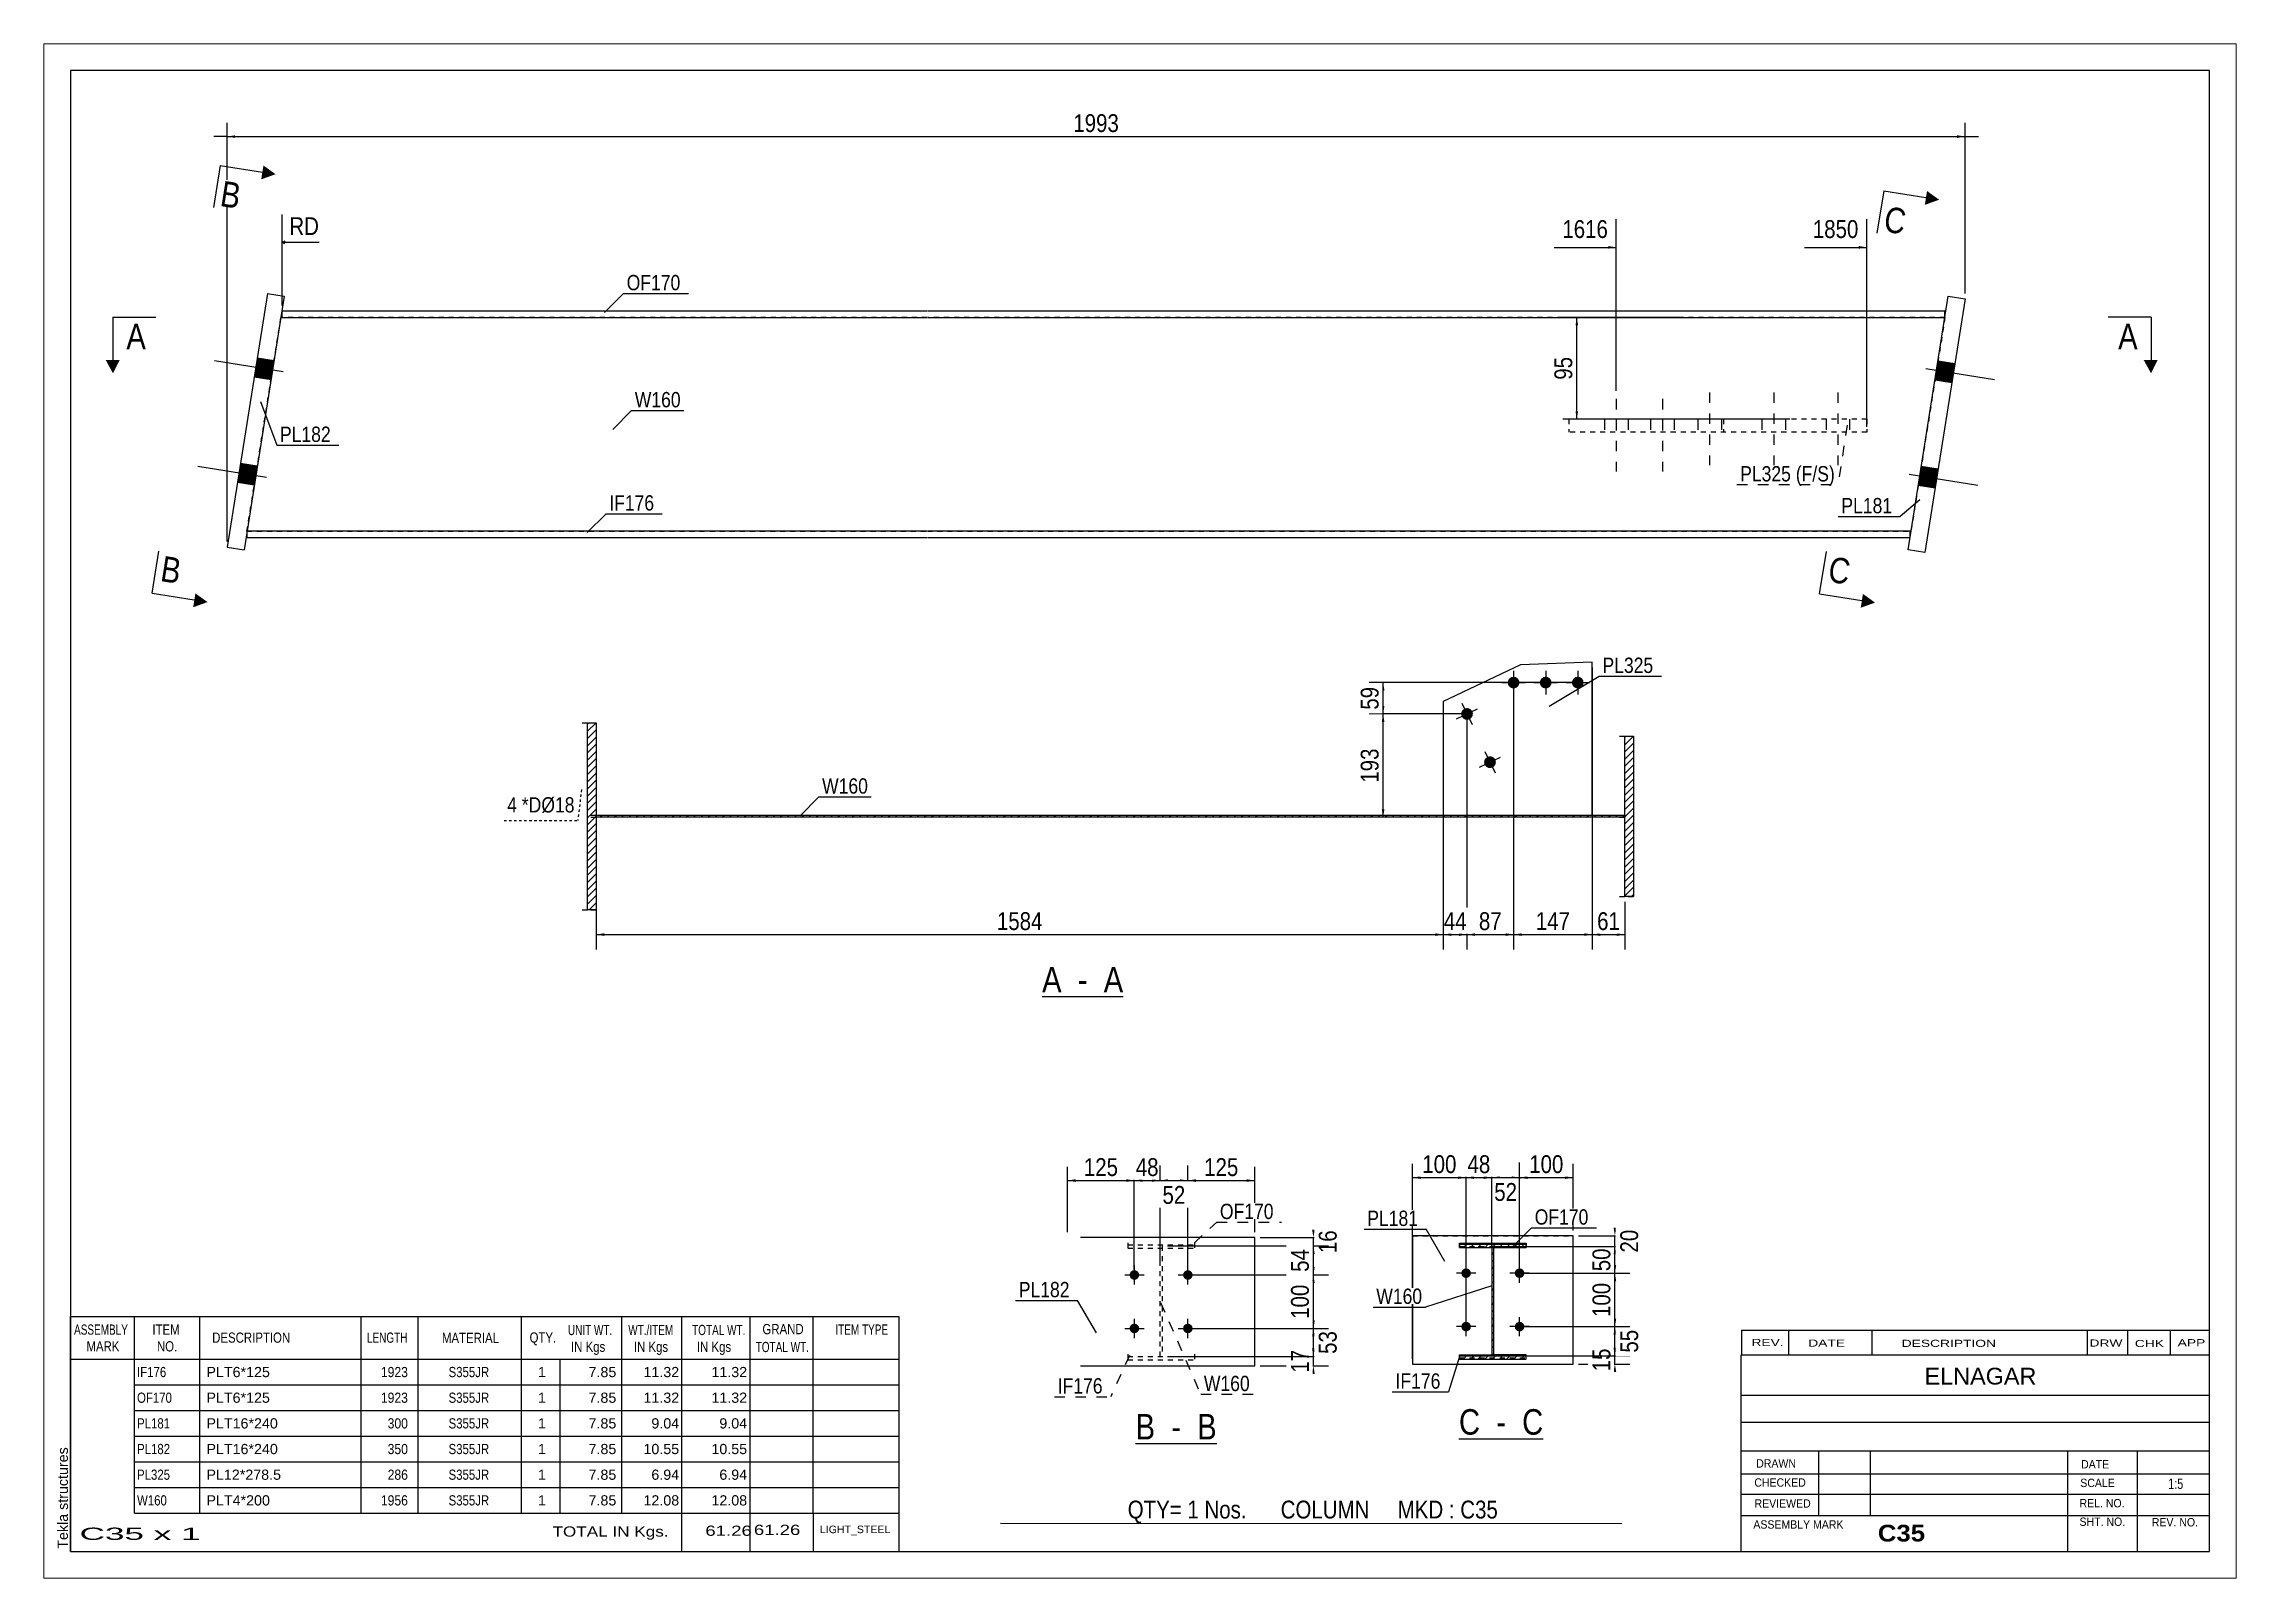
# Paper-space layout 'Layout1' of a CAD drawing. Header units: millimetres. Extents: x 0 to 410, y 0 to 287.
# The model-space entities are those that its viewports show. They can reach past a viewport. Long polylines and large blocks are cut down to what shows.
import ezdxf

# ---------------------------------------------------------------- set-up
doc = ezdxf.new("R2010")
doc.units = ezdxf.units.MM
for name, pattern in [('DXK_LINE_DOT1', [1.8814, 0.9407, -0.9407]), ('DXK_LINE_DOT2', [3.9198, 1.9599, -1.9599]), ('DXK_LINE_DOT4', [0.9408, 0.4704, -0.4704])]:
    doc.linetypes.add(name, pattern=pattern)
doc.layers.add('Viewport layer', color=7, linetype='Continuous', plot=False)
doc.styles.add('Arial', font='ARIAL.TTF', dxfattribs={"height": 0.2})
doc.styles.add('Arial Bold', font='ARIALBD.TTF', dxfattribs={"height": 0.2})
doc.styles.add('Arial Narrow', font='ARIALN.TTF', dxfattribs={"height": 0.2})

# ---------------------------------------------------------------- blocks, each defined once
blk = doc.blocks.new('Unknown-623535947-1209')
at = {"color": 5, "linetype": 'Continuous'}
for p, q in [((171.45, 86.17), (-228.55, 86.17)), ((-228.55, 86.17), (-228.55, -190.83)), ((171.45, -190.83), (171.45, 86.17)), ((-228.55, -190.83), (171.45, -190.83))]:
    blk.add_line(p, q, dxfattribs=at)
at = {"color": 174, "linetype": 'Continuous', "style": 'Arial'}
blk.add_text('Tekla structures', height=1.9102, rotation=90, dxfattribs=at).set_placement((-229.05, -190.33))
blk = doc.blocks.new('Unknown-623535947-12 - 1282')
at = {"color": 7, "linetype": 'Continuous'}
blk.add_line((-46.86, -87), (-31.69, -87), dxfattribs=at)
at = {"color": 0, "linetype": 'Continuous'}
blk.add_wipeout([(-43.21, -86.25), (-43.21, -81.25), (-46.86, -81.25), (-46.86, -86.25)], dxfattribs=at)
blk.add_wipeout([(-36.84, -86.25), (-36.84, -81.25), (-41.71, -81.25), (-41.71, -86.25)], dxfattribs=at)
at = {"color": 6, "linetype": 'Continuous', "style": 'Arial Narrow'}
for s, height, p in [('A', 4.77, (-46.86, -86.25)), (' - ', 4.772, (-41.71, -86.25))]:
    blk.add_text(s, height=height, dxfattribs=at).set_placement(p)
at = {"color": 0, "linetype": 'Continuous'}
blk.add_wipeout([(-31.69, -86.25), (-31.69, -81.25), (-35.34, -81.25), (-35.34, -86.25)], dxfattribs=at)
at = {"color": 6, "linetype": 'Continuous', "style": 'Arial Narrow'}
blk.add_text('A', height=4.77, dxfattribs=at).set_placement((-35.34, -86.25))
blk = doc.blocks.new('Unknown-623535947-13 - 1648')
at = {"color": 7, "linetype": 'Continuous'}
blk.add_line((-29.38, -170.64), (-14.21, -170.64), dxfattribs=at)
at = {"color": 0, "linetype": 'Continuous'}
blk.add_wipeout([(-25.73, -169.89), (-25.73, -164.89), (-29.38, -164.89), (-29.38, -169.89)], dxfattribs=at)
blk.add_wipeout([(-19.36, -169.89), (-19.36, -164.89), (-24.23, -164.89), (-24.23, -169.89)], dxfattribs=at)
at = {"color": 6, "linetype": 'Continuous', "style": 'Arial Narrow'}
for s, height, p in [('B', 4.77, (-29.38, -169.89)), (' - ', 4.772, (-24.23, -169.89))]:
    blk.add_text(s, height=height, dxfattribs=at).set_placement(p)
at = {"color": 0, "linetype": 'Continuous'}
blk.add_wipeout([(-14.21, -169.89), (-14.21, -164.89), (-17.86, -164.89), (-17.86, -169.89)], dxfattribs=at)
at = {"color": 6, "linetype": 'Continuous', "style": 'Arial Narrow'}
blk.add_text('B', height=4.77, dxfattribs=at).set_placement((-17.86, -169.89))
blk = doc.blocks.new('Unknown-623535947-14 - 1774')
at = {"color": 7, "linetype": 'Continuous'}
blk.add_line((31.1, -169.74), (46.88, -169.74), dxfattribs=at)
at = {"color": 0, "linetype": 'Continuous'}
blk.add_wipeout([(35.05, -168.99), (35.05, -163.99), (31.1, -163.99), (31.1, -168.99)], dxfattribs=at)
blk.add_wipeout([(41.42, -168.99), (41.42, -163.99), (36.55, -163.99), (36.55, -168.99)], dxfattribs=at)
at = {"color": 6, "linetype": 'Continuous', "style": 'Arial Narrow'}
for s, height, p in [('C', 4.77, (31.1, -168.99)), (' - ', 4.772, (36.55, -168.99))]:
    blk.add_text(s, height=height, dxfattribs=at).set_placement(p)
at = {"color": 0, "linetype": 'Continuous'}
blk.add_wipeout([(46.88, -168.99), (46.88, -163.99), (42.92, -163.99), (42.92, -168.99)], dxfattribs=at)
at = {"color": 6, "linetype": 'Continuous', "style": 'Arial Narrow'}
blk.add_text('C', height=4.77, dxfattribs=at).set_placement((42.92, -168.99))
blk = doc.blocks.new('Bolt-623535947-1432 - 1429')
at = {"color": 3, "linetype": 'DXK_LINE_DOT2'}
for p, q in [((60.53, 24.75), (60.53, 11.15)), ((69.14, 24.75), (69.14, 11.15)), ((58.33, 20.95), (58.33, 18.55)), ((62.73, 20.95), (62.73, 18.55)), ((66.94, 20.95), (66.94, 18.55)), ((71.34, 20.95), (71.34, 18.55))]:
    blk.add_line(p, q, dxfattribs=at)
blk = doc.blocks.new('Part-623535947-1439 - 1429')
at = {"color": 7, "linetype": 'DXK_LINE_DOT1'}
for p, q in [((-195.57, 0), (-189.2, 40)), ((-68.42, 40), (-189.05, 40)), ((121.99, 40), (-68.32, 40)), ((121.99, 40), (115.63, 0)), ((-195.57, 0), (-68.42, 0)), ((-68.32, 0), (115.47, 0))]:
    blk.add_line(p, q, dxfattribs=at)
at = {"color": 2, "linetype": 'Continuous'}
for p, q in [((-189.05, 40), (-189.2, 40)), ((115.47, 0), (115.63, 0))]:
    blk.add_line(p, q, dxfattribs=at)
blk = doc.blocks.new('Bolt-623535947-1431 - 1429')
at = {"color": 3, "linetype": 'DXK_LINE_DOT2'}
for p, q in [((77.97, 25.95), (77.97, 12.35)), ((89.97, 25.95), (89.97, 12.35)), ((101.97, 25.95), (101.97, 12.35)), ((75.77, 20.95), (75.77, 18.55)), ((80.17, 20.95), (80.17, 18.55)), ((87.77, 20.95), (87.77, 18.55)), ((92.17, 20.95), (92.17, 18.55)), ((99.77, 20.95), (99.77, 18.55)), ((104.17, 20.95), (104.17, 18.55))]:
    blk.add_line(p, q, dxfattribs=at)
blk = doc.blocks.new('Bolt-623535947-1433 - 1429')
at = {"linetype": 'Continuous'}
for points in [[(-193.65, 32.4), (-194.22, 28.85), (-191.06, 28.35), (-190.49, 31.9)], [(-193.65, 32.4), (-194.22, 28.85), (-191.06, 28.35), (-190.49, 31.9)], [(-196.79, 12.65), (-197.36, 9.1), (-194.2, 8.59), (-193.63, 12.15)], [(-196.79, 12.65), (-197.36, 9.1), (-194.2, 8.59), (-193.63, 12.15)]]:
    blk.add_hatch(color=3, dxfattribs=at).paths.add_polyline_path(points)
at = {"color": 3, "linetype": 'Continuous'}
for p, q in [((-188.8, 29.81), (-201.64, 31.85)), ((-188.8, 29.81), (-201.64, 31.85)), ((-191.06, 28.35), (-194.22, 28.85)), ((-191.06, 28.35), (-194.22, 28.85)), ((-190.49, 31.9), (-193.65, 32.4)), ((-190.49, 31.9), (-193.65, 32.4)), ((-193.63, 12.15), (-196.79, 12.65)), ((-193.63, 12.15), (-196.79, 12.65)), ((-191.94, 10.06), (-204.78, 12.1)), ((-191.94, 10.06), (-204.78, 12.1)), ((-194.2, 8.59), (-197.36, 9.1)), ((-194.2, 8.59), (-197.36, 9.1))]:
    blk.add_line(p, q, dxfattribs=at)
blk = doc.blocks.new('Bolt-623535947-1434 - 1429')
at = {"linetype": 'Continuous'}
for points in [[(120.7, 31.9), (120.13, 28.35), (123.29, 27.84), (123.86, 31.4)], [(120.7, 31.9), (120.13, 28.35), (123.29, 27.84), (123.86, 31.4)], [(117.56, 12.15), (116.99, 8.59), (120.15, 8.09), (120.72, 11.65)], [(117.56, 12.15), (116.99, 8.59), (120.15, 8.09), (120.72, 11.65)]]:
    blk.add_hatch(color=3, dxfattribs=at).paths.add_polyline_path(points)
at = {"color": 3, "linetype": 'Continuous'}
for p, q in [((118.44, 30.44), (131.28, 28.4)), ((118.44, 30.44), (131.28, 28.4)), ((120.7, 31.9), (123.86, 31.4)), ((120.7, 31.9), (123.86, 31.4)), ((120.13, 28.35), (123.29, 27.84)), ((120.13, 28.35), (123.29, 27.84)), ((115.3, 10.69), (128.14, 8.64)), ((115.3, 10.69), (128.14, 8.64)), ((116.99, 8.59), (120.15, 8.09)), ((116.99, 8.59), (120.15, 8.09)), ((117.56, 12.15), (120.72, 11.65)), ((117.56, 12.15), (120.72, 11.65))]:
    blk.add_line(p, q, dxfattribs=at)
blk = doc.blocks.new('Part-623535947-1461 - 1429')
at = {"color": 7, "linetype": 'DXK_LINE_DOT1'}
for p, q in [((107.38, 20.95), (51.68, 20.95)), ((51.68, 20.95), (51.68, 18.55)), ((80.56, 20.95), (80.56, 18.55)), ((107.38, 20.95), (107.38, 18.55)), ((107.38, 18.55), (51.68, 18.55))]:
    blk.add_line(p, q, dxfattribs=at)
blk = doc.blocks.new('Part-623535947-1483 - 1429')
at = {"color": 2, "linetype": 'Continuous'}
for p, q in [((-191.74, 44.45), (-199.27, -2.95)), ((-188.58, 43.95), (-196.11, -3.45)), ((-191.74, 44.45), (-188.58, 43.95)), ((-199.27, -2.95), (-196.11, -3.45))]:
    blk.add_line(p, q, dxfattribs=at)
blk = doc.blocks.new('Part-623535947-1488 - 1429')
at = {"color": 2, "linetype": 'Continuous'}
for p, q in [((115.08, -3.45), (122.61, 43.95)), ((125.77, 43.45), (118.24, -3.96)), ((122.61, 43.95), (125.77, 43.45)), ((118.24, -3.96), (115.08, -3.45))]:
    blk.add_line(p, q, dxfattribs=at)
blk = doc.blocks.new('Part-623535947-1510 - 1429')
at = {"color": 2, "linetype": 'Continuous'}
for p, q in [((-68.42, 0), (-195.57, 0)), ((-195.57, 0), (-195.57, -1.2)), ((115.47, 0), (-68.32, 0)), ((115.47, -1), (115.47, 0)), ((-195.57, -1.2), (-68.42, -1.2)), ((-68.32, -1.2), (115.43, -1.2))]:
    blk.add_line(p, q, dxfattribs=at)
at = {"color": 7, "linetype": 'DXK_LINE_DOT1'}
for p, q in [((115.43, -1.2), (115.47, -1.2)), ((115.47, -1.2), (115.47, -1))]:
    blk.add_line(p, q, dxfattribs=at)
blk = doc.blocks.new('Part-623535947-1532 - 1429')
at = {"color": 7, "linetype": 'DXK_LINE_DOT1'}
for q in [(-189.01, 41.2), (-189.05, 41)]:
    blk.add_line((-189.05, 41.2), q, dxfattribs=at)
at = {"color": 2, "linetype": 'Continuous'}
for p, q in [((-189.01, 41.2), (-68.42, 41.2)), ((-68.32, 41.2), (121.99, 41.2)), ((121.99, 40), (121.99, 41.2)), ((-189.05, 41), (-189.05, 40)), ((-189.05, 40), (-68.42, 40)), ((-68.32, 40), (121.99, 40))]:
    blk.add_line(p, q, dxfattribs=at)
blk = doc.blocks.new('Bolt-623535947-1285 - 1282')
at = {"linetype": 'Continuous'}
for points in [[(42.42, -28.31, -1), (40.22, -28.31, -1)], [(48.42, -28.31, -1), (46.22, -28.31, -1)], [(54.42, -28.31, -1), (52.22, -28.31, -1)]]:
    blk.add_hatch(color=3, dxfattribs=at).paths.add_polyline_path(points)
at = {"color": 3, "linetype": 'Continuous'}
for p, q in [((39.12, -28.31), (43.52, -28.31)), ((41.32, -26.11), (41.32, -30.51)), ((45.12, -28.31), (49.52, -28.31)), ((47.32, -26.11), (47.32, -30.51)), ((51.12, -28.31), (55.52, -28.31)), ((53.32, -26.11), (53.32, -30.51))]:
    blk.add_line(p, q, dxfattribs=at)
blk = doc.blocks.new('Bolt-623535947-1286 - 1282')
at = {"linetype": 'Continuous'}
for points in [[(33.6, -33.7, -1), (31.61, -34.65, -1)], [(37.9, -42.73, -1), (35.91, -43.68, -1)]]:
    blk.add_hatch(color=3, dxfattribs=at).paths.add_polyline_path(points)
at = {"color": 3, "linetype": 'Continuous'}
for p, q in [((31.66, -32.19), (33.55, -36.16)), ((30.62, -35.12), (34.59, -33.23)), ((34.92, -44.15), (38.89, -42.26)), ((35.96, -41.22), (37.85, -45.19))]:
    blk.add_line(p, q, dxfattribs=at)
blk = doc.blocks.new('Part-623535947-1305 - 1282')
at = {"linetype": 'Continuous'}
h = blk.add_hatch(dxfattribs=at)
h.set_pattern_fill('', scale=0.3, style=0, pattern_type=0)
h.set_pattern_definition([(45, (62.1211, -53.1055), (-0.673519, 0.673519), [])])
h.paths.add_polyline_path([(62.12, -53.51), (62.12, -53.11), (-130.26, -53.11), (-130.26, -53.51)])
at = {"color": 7, "linetype": 'DXK_LINE_DOT1'}
for p, q in [((-131.27, -53.11), (-130.26, -53.11)), ((61.11, -53.11), (62.12, -53.11)), ((-131.27, -53.51), (-130.26, -53.51)), ((61.11, -53.51), (62.12, -53.51))]:
    blk.add_line(p, q, dxfattribs=at)
at = {"color": 2, "linetype": 'Continuous'}
for p, q in [((-130.26, -53.51), (-130.26, -53.11)), ((-130.26, -53.11), (62.12, -53.11)), ((62.12, -53.11), (62.12, -53.51)), ((62.12, -53.51), (-130.26, -53.51))]:
    blk.add_line(p, q, dxfattribs=at)
blk = doc.blocks.new('Part-623535947-1327 - 1282')
at = {"color": 2, "linetype": 'Continuous'}
for p, q in [((56.02, -24.51), (42.62, -24.97)), ((56.02, -53.11), (56.02, -24.51)), ((42.62, -24.97), (28.17, -31.86)), ((28.17, -31.86), (28.17, -53.11))]:
    blk.add_line(p, q, dxfattribs=at)
at = {"color": 7, "linetype": 'DXK_LINE_DOT1'}
blk.add_line((28.17, -53.11), (56.02, -53.11), dxfattribs=at)
blk = doc.blocks.new('Part-623535947-1328 - 1282')
at = {"linetype": 'Continuous'}
h = blk.add_hatch(dxfattribs=at)
h.set_pattern_fill('', scale=0.3, style=0, pattern_type=0)
h.set_pattern_definition([(45, (-130.264, -35.8055), (-0.67352, 0.67352), [])])
h.paths.add_polyline_path([(-130.26, -70.81), (-130.26, -35.81), (-131.88, -35.81), (-131.88, -70.81)])
at = {"color": 2, "linetype": 'Continuous'}
for p, q in [((-132.89, -35.81), (-131.88, -35.81)), ((-131.88, -70.81), (-131.88, -35.81)), ((-131.88, -35.81), (-130.26, -35.81)), ((-130.26, -35.81), (-130.26, -70.81)), ((-132.89, -70.81), (-131.88, -70.81)), ((-130.26, -70.81), (-131.88, -70.81))]:
    blk.add_line(p, q, dxfattribs=at)
at = {"color": 7, "linetype": 'DXK_LINE_DOT1'}
for p, q in [((-131.27, -35.81), (-130.26, -35.81)), ((-131.27, -70.81), (-130.26, -70.81))]:
    blk.add_line(p, q, dxfattribs=at)
blk = doc.blocks.new('Part-623535947-1329 - 1282')
at = {"linetype": 'Continuous'}
h = blk.add_hatch(dxfattribs=at)
h.set_pattern_fill('', scale=0.3, style=0, pattern_type=0)
h.set_pattern_definition([(45, (63.7411, -38.3055), (-0.67352, 0.67352), [])])
h.paths.add_polyline_path([(63.74, -68.31), (63.74, -38.31), (62.12, -38.31), (62.12, -68.31)])
at = {"color": 2, "linetype": 'Continuous'}
for p, q in [((61.11, -38.31), (62.12, -38.31)), ((62.12, -68.31), (62.12, -38.31)), ((62.12, -38.31), (63.74, -38.31)), ((63.74, -38.31), (63.74, -68.31)), ((61.11, -68.31), (62.12, -68.31)), ((63.74, -68.31), (62.12, -68.31))]:
    blk.add_line(p, q, dxfattribs=at)
at = {"color": 7, "linetype": 'DXK_LINE_DOT1'}
for p, q in [((62.73, -38.31), (63.74, -38.31)), ((62.73, -68.31), (63.74, -68.31))]:
    blk.add_line(p, q, dxfattribs=at)
blk = doc.blocks.new('Part-623535947-1656 - 1648')
at = {"color": 7, "linetype": 'DXK_LINE_DOT1'}
for p, q in [((-30.85, -133.08), (-30.85, -134.1)), ((-30.85, -133.51), (-18.35, -133.51)), ((-30.85, -134.1), (-18.35, -134.1)), ((-18.35, -133.08), (-18.35, -134.1))]:
    blk.add_line(p, q, dxfattribs=at)
blk = doc.blocks.new('Part-623535947-1661 - 1648')
at = {"color": 7, "linetype": 'DXK_LINE_DOT1'}
for p, q in [((-30.85, -153.94), (-30.85, -154.96)), ((-30.85, -154.37), (-18.35, -154.37)), ((-30.85, -154.96), (-18.35, -154.96)), ((-18.35, -153.94), (-18.35, -154.96))]:
    blk.add_line(p, q, dxfattribs=at)
blk = doc.blocks.new('Part-623535947-1667 - 1648')
at = {"color": 2, "linetype": 'Continuous'}
for p, q in [((-7.1, -132.12), (-39.67, -132.12)), ((-7.1, -156.12), (-7.1, -132.12)), ((-39.67, -156.12), (-7.1, -156.12))]:
    blk.add_line(p, q, dxfattribs=at)
blk = doc.blocks.new('Part-623535947-1673 - 1648')
at = {"color": 7, "linetype": 'DXK_LINE_DOT1'}
for p, q in [((-24.8, -154.37), (-24.8, -133.69)), ((-24.8, -134.12), (-24.4, -134.12)), ((-24.4, -133.69), (-24.4, -154.37))]:
    blk.add_line(p, q, dxfattribs=at)
blk = doc.blocks.new('Bolt-623535947-1675 - 1648')
at = {"linetype": 'Continuous'}
for points in [[(-30.5, -139.12, -1), (-28.7, -139.12, -1)], [(-20.5, -139.12, -1), (-18.7, -139.12, -1)], [(-30.5, -149.12, -1), (-28.7, -149.12, -1)], [(-20.5, -149.12, -1), (-18.7, -149.12, -1)]]:
    blk.add_hatch(color=3, dxfattribs=at).paths.add_polyline_path(points)
at = {"color": 3, "linetype": 'Continuous'}
for p, q in [((-31.4, -139.12), (-27.8, -139.12)), ((-29.6, -140.92), (-29.6, -137.32)), ((-21.4, -139.12), (-17.8, -139.12)), ((-19.6, -140.92), (-19.6, -137.32)), ((-29.6, -150.92), (-29.6, -147.32)), ((-19.6, -150.92), (-19.6, -147.32)), ((-31.4, -149.12), (-27.8, -149.12)), ((-21.4, -149.12), (-17.8, -149.12))]:
    blk.add_line(p, q, dxfattribs=at)
blk = doc.blocks.new('Part-623535947-1784 - 1774')
at = {"linetype": 'Continuous'}
h = blk.add_hatch(dxfattribs=at)
h.set_pattern_fill('', scale=0.3, style=0, pattern_type=0)
h.set_pattern_definition([(45, (37.2361, -133.9849), (-0.67352, 0.67352), [])])
h.paths.add_polyline_path([(37.64, -133.98), (37.24, -133.98), (37.24, -154.24), (37.64, -154.24)])
at = {"color": 7, "linetype": 'DXK_LINE_DOT1'}
for p, q in [((37.64, -133.78), (37.24, -133.78)), ((37.24, -133.78), (37.24, -154.24)), ((37.64, -154.24), (37.64, -133.78)), ((37.24, -154.04), (37.64, -154.04))]:
    blk.add_line(p, q, dxfattribs=at)
at = {"color": 2, "linetype": 'Continuous'}
for p, q in [((37.64, -133.98), (37.24, -133.98)), ((37.24, -133.98), (37.24, -154.24)), ((37.64, -154.24), (37.64, -133.98)), ((37.24, -154.24), (37.64, -154.24))]:
    blk.add_line(p, q, dxfattribs=at)
blk = doc.blocks.new('Part-623535947-1796 - 1774')
at = {"linetype": 'Continuous'}
h = blk.add_hatch(dxfattribs=at)
h.set_pattern_fill('', scale=0.3, style=0, pattern_type=0)
h.set_pattern_definition([(45, (31.1861, -154.2362), (-0.67352, 0.67352), [])])
h.paths.add_polyline_path([(43.69, -154.24), (31.19, -154.24), (31.19, -154.84), (43.69, -154.84)])
at = {"color": 2, "linetype": 'Continuous'}
for p, q in [((31.19, -154.05), (37.24, -154.05)), ((31.19, -154.24), (31.19, -154.05)), ((31.19, -154.84), (31.19, -154.24)), ((31.19, -154.24), (43.69, -154.24)), ((31.19, -154.84), (43.69, -154.84)), ((43.69, -154.05), (37.64, -154.05)), ((43.69, -154.24), (43.69, -154.05)), ((43.69, -154.84), (43.69, -154.24))]:
    blk.add_line(p, q, dxfattribs=at)
at = {"color": 7, "linetype": 'DXK_LINE_DOT1'}
for p, q in [((31.19, -154.84), (31.19, -154.24)), ((31.19, -154.64), (43.69, -154.64)), ((37.64, -154.05), (37.24, -154.05)), ((43.69, -154.84), (43.69, -154.24))]:
    blk.add_line(p, q, dxfattribs=at)
blk = doc.blocks.new('Bolt-623535947-1779 - 1774')
at = {"linetype": 'Continuous'}
for points in [[(31.54, -138.78, -1), (33.34, -138.78, -1)], [(41.54, -138.78, -1), (43.34, -138.78, -1)], [(31.54, -148.78, -1), (33.34, -148.78, -1)], [(41.54, -148.78, -1), (43.34, -148.78, -1)]]:
    blk.add_hatch(color=3, dxfattribs=at).paths.add_polyline_path(points)
at = {"color": 3, "linetype": 'Continuous'}
for p, q in [((34.24, -138.78), (30.64, -138.78)), ((32.44, -140.58), (32.44, -136.98)), ((44.24, -138.78), (40.64, -138.78)), ((42.44, -140.58), (42.44, -136.98)), ((32.44, -150.58), (32.44, -146.98)), ((42.44, -150.58), (42.44, -146.98)), ((34.24, -148.78), (30.64, -148.78)), ((44.24, -148.78), (40.64, -148.78))]:
    blk.add_line(p, q, dxfattribs=at)
blk = doc.blocks.new('Part-623535947-1791 - 1774')
at = {"color": 2, "linetype": 'Continuous'}
for p, q in [((52.44, -131.78), (22.44, -131.78)), ((22.44, -131.78), (22.44, -155.78)), ((52.44, -155.78), (52.44, -131.78)), ((22.44, -155.78), (52.44, -155.78))]:
    blk.add_line(p, q, dxfattribs=at)
at = {"color": 7, "linetype": 'DXK_LINE_DOT1'}
for p, q in [((22.44, -131.78), (52.44, -131.78)), ((22.44, -155.78), (52.44, -155.78))]:
    blk.add_line(p, q, dxfattribs=at)
blk = doc.blocks.new('Part-623535947-1801 - 1774')
at = {"linetype": 'Continuous'}
h = blk.add_hatch(dxfattribs=at)
h.set_pattern_fill('', scale=0.3, style=0, pattern_type=0)
h.set_pattern_definition([(45, (31.1861, -133.3773), (-0.67352, 0.67352), [])])
h.paths.add_polyline_path([(43.69, -133.38), (31.19, -133.38), (31.19, -133.98), (43.69, -133.98)])
at = {"color": 2, "linetype": 'Continuous'}
for p, q in [((31.19, -133.38), (31.19, -133.19)), ((31.19, -133.19), (43.69, -133.19)), ((31.19, -133.98), (31.19, -133.38)), ((31.19, -133.38), (43.69, -133.38)), ((31.19, -133.98), (43.69, -133.98)), ((43.69, -133.19), (43.69, -133.38)), ((43.69, -133.98), (43.69, -133.38))]:
    blk.add_line(p, q, dxfattribs=at)
at = {"color": 7, "linetype": 'DXK_LINE_DOT1'}
for p, q in [((31.19, -133.38), (31.19, -133.98)), ((31.19, -133.78), (37.24, -133.78)), ((37.64, -133.78), (43.69, -133.78)), ((43.69, -133.38), (43.69, -133.98))]:
    blk.add_line(p, q, dxfattribs=at)
blk = doc.blocks.new('StraightDimension-623535947-1609 - 1429')
at = {"linetype": 'Continuous'}
for points in [[(-197.77, 73.57), (-199.27, 73.82), (-197.77, 74.07)], [(124.27, 74.07), (125.77, 73.82), (124.27, 73.57)]]:
    blk.add_hatch(color=4, dxfattribs=at).paths.add_polyline_path(points)
at = {"color": 4, "linetype": 'Continuous'}
for p, q in [((-199.27, 73.82), (-201.77, 73.82)), ((-199.27, -1.95), (-199.27, 76.42)), ((-199.27, 73.82), (125.77, 73.82)), ((125.77, 44.45), (125.77, 76.42)), ((125.77, 73.82), (128.27, 73.82))]:
    blk.add_line(p, q, dxfattribs=at)
at = {"color": 0}
blk.add_wipeout([(-31.78, 73.97), (-31.78, 78.87), (-41.72, 78.87), (-41.72, 73.97)], dxfattribs=at)
at = {"color": 4, "style": 'Arial Narrow'}
blk.add_text('1993', height=3.34, dxfattribs=at).set_placement((-41.02, 74.67))
blk = doc.blocks.new('StraightDimension-623535947-1541 - 1429')
at = {"linetype": 'Continuous'}
for points in [[(52.89, 38.5), (53.14, 40), (53.39, 38.5)], [(53.39, 22.45), (53.14, 20.95), (52.89, 22.45)]]:
    blk.add_hatch(color=4, dxfattribs=at).paths.add_polyline_path(points)
at = {"color": 4, "linetype": 'Continuous'}
for p, q in [((72.74, 40), (50.54, 40)), ((53.14, 20.95), (53.14, 40)), ((92.97, 20.95), (50.54, 20.95))]:
    blk.add_line(p, q, dxfattribs=at)
at = {"color": 0}
blk.add_wipeout([(52.99, 33.31), (48.09, 33.31), (48.09, 27.64), (52.99, 27.64)], dxfattribs=at)
at = {"color": 4, "style": 'Arial Narrow'}
blk.add_text('95', height=3.34, rotation=90.0002, dxfattribs=at).set_placement((52.29, 28.34))
blk = doc.blocks.new('StraightDimension-623535947-2161 - 1429')
at = {"linetype": 'Continuous'}
blk.add_hatch(color=4, dxfattribs=at).paths.add_polyline_path([(105.88, 53.35), (107.38, 53.1), (105.88, 52.85)])
at = {"color": 4, "linetype": 'Continuous'}
for p, q in [((107.38, 19.55), (107.38, 58.35)), ((95.72, 53.1), (107.38, 53.1))]:
    blk.add_line(p, q, dxfattribs=at)
at = {"color": 0}
blk.add_wipeout([(106.52, 54.15), (106.52, 59.05), (96.58, 59.05), (96.58, 54.15)], dxfattribs=at)
at = {"color": 4, "style": 'Arial Narrow'}
blk.add_text('1850', height=3.34, dxfattribs=at).set_placement((97.28, 54.85))
blk = doc.blocks.new('StraightDimension-623535947-2162 - 1429')
at = {"linetype": 'Continuous'}
blk.add_hatch(color=4, dxfattribs=at).paths.add_polyline_path([(59.03, 53.35), (60.53, 53.1), (59.03, 52.85)])
at = {"color": 4, "linetype": 'Continuous'}
for p, q in [((60.53, 26.25), (60.53, 58.35)), ((48.88, 53.1), (60.53, 53.1))]:
    blk.add_line(p, q, dxfattribs=at)
at = {"color": 0, "linetype": 'Continuous'}
blk.add_wipeout([(-181.39, 54.7), (-181.39, 59.6), (-188.33, 59.6), (-188.33, 54.7)], dxfattribs=at)
at = {"color": 4, "linetype": 'Continuous'}
for p, q in [((-189.01, 42.2), (-189.01, 59.25)), ((-188.51, 54.25), (-189.01, 54)), ((-188.51, 53.75), (-189.01, 54)), ((-182.09, 54), (-189.01, 54))]:
    blk.add_line(p, q, dxfattribs=at)
at = {"color": 4, "linetype": 'Continuous', "style": 'Arial Narrow'}
blk.add_text('RD', height=3.34, dxfattribs=at).set_placement((-187.63, 55.4))
at = {"color": 0}
blk.add_wipeout([(59.67, 54.15), (59.67, 59.05), (49.74, 59.05), (49.74, 54.15)], dxfattribs=at)
at = {"color": 4, "style": 'Arial Narrow'}
blk.add_text('1616', height=3.34, dxfattribs=at).set_placement((50.44, 54.85))
blk = doc.blocks.new('StraightDimension-623535947-2419 - 1282')
at = {"linetype": 'Continuous'}
for points in [[(16.67, -35.68), (16.92, -34.18), (17.17, -35.68)], [(17.17, -52.01), (16.92, -53.51), (16.67, -52.01)]]:
    blk.add_hatch(color=4, dxfattribs=at).paths.add_polyline_path(points)
at = {"color": 4, "linetype": 'Continuous'}
for p, q in [((31.6, -34.18), (14.32, -34.18)), ((16.92, -53.51), (16.92, -34.18)), ((61.34, -53.51), (14.32, -53.51))]:
    blk.add_line(p, q, dxfattribs=at)
at = {"color": 0}
blk.add_wipeout([(16.77, -39.94), (11.87, -39.94), (11.87, -47.74), (16.77, -47.74)], dxfattribs=at)
at = {"color": 4, "style": 'Arial Narrow'}
blk.add_text('193', height=3.34, rotation=90.0002, dxfattribs=at).set_placement((16.07, -47.04))
blk = doc.blocks.new('StraightDimension-623535947-1980 - 1282')
at = {"linetype": 'Continuous'}
for points in [[(42.82, -75.7), (41.32, -75.45), (42.82, -75.2)], [(54.52, -75.2), (56.02, -75.45), (54.52, -75.7)]]:
    blk.add_hatch(color=4, dxfattribs=at).paths.add_polyline_path(points)
at = {"color": 4, "linetype": 'Continuous'}
for p, q in [((56.02, -25.51), (56.02, -78.25)), ((41.32, -29.31), (41.32, -78.25)), ((41.32, -75.45), (56.02, -75.45))]:
    blk.add_line(p, q, dxfattribs=at)
at = {"color": 0}
blk.add_wipeout([(52.57, -75.3), (52.57, -70.4), (44.77, -70.4), (44.77, -75.3)], dxfattribs=at)
at = {"color": 4, "style": 'Arial Narrow'}
blk.add_text('147', height=3.34, dxfattribs=at).set_placement((45.47, -74.6))
blk = doc.blocks.new('StraightDimension-623535947-1981 - 1282')
at = {"linetype": 'Continuous'}
for points in [[(34.1, -75.7), (32.6, -75.45), (34.1, -75.2)], [(39.82, -75.2), (41.32, -75.45), (39.82, -75.7)]]:
    blk.add_hatch(color=4, dxfattribs=at).paths.add_polyline_path(points)
at = {"color": 4, "linetype": 'Continuous'}
for p, q in [((41.32, -29.31), (41.32, -78.25)), ((32.6, -35.18), (32.6, -78.25)), ((32.6, -75.45), (41.32, -75.45))]:
    blk.add_line(p, q, dxfattribs=at)
at = {"color": 0}
blk.add_wipeout([(39.79, -75.3), (39.79, -70.4), (34.13, -70.4), (34.13, -75.3)], dxfattribs=at)
at = {"color": 4, "style": 'Arial Narrow'}
blk.add_text('87', height=3.34, dxfattribs=at).set_placement((34.83, -74.6))
blk = doc.blocks.new('StraightDimension-623535947-1979 - 1282')
at = {"linetype": 'Continuous'}
for points in [[(57.52, -75.7), (56.02, -75.45), (57.52, -75.2)], [(60.62, -75.2), (62.12, -75.45), (60.62, -75.7)]]:
    blk.add_hatch(color=4, dxfattribs=at).paths.add_polyline_path(points)
at = {"color": 4, "linetype": 'Continuous'}
for p, q in [((56.02, -25.51), (56.02, -78.25)), ((62.12, -69.31), (62.12, -78.25)), ((56.02, -75.45), (62.12, -75.45))]:
    blk.add_line(p, q, dxfattribs=at)
at = {"color": 0}
blk.add_wipeout([(61.91, -75.3), (61.91, -70.4), (56.24, -70.4), (56.24, -75.3)], dxfattribs=at)
at = {"color": 4, "style": 'Arial Narrow'}
blk.add_text('61', height=3.34, dxfattribs=at).set_placement((56.94, -74.6))
blk = doc.blocks.new('StraightDimension-623535947-1982 - 1282')
at = {"linetype": 'Continuous'}
for points in [[(29.67, -75.7), (28.17, -75.45), (29.67, -75.2)], [(31.1, -75.2), (32.6, -75.45), (31.1, -75.7)]]:
    blk.add_hatch(color=4, dxfattribs=at).paths.add_polyline_path(points)
at = {"color": 4, "linetype": 'Continuous'}
for p, q in [((28.17, -32.86), (28.17, -78.25)), ((32.6, -35.18), (32.6, -78.25)), ((28.17, -75.45), (32.6, -75.45))]:
    blk.add_line(p, q, dxfattribs=at)
at = {"color": 0}
blk.add_wipeout([(33.22, -75.3), (33.22, -70.4), (27.56, -70.4), (27.56, -75.3)], dxfattribs=at)
at = {"color": 4, "style": 'Arial Narrow'}
blk.add_text('44', height=3.34, dxfattribs=at).set_placement((28.26, -74.6))
blk = doc.blocks.new('StraightDimension-623535947-1983 - 1282')
at = {"linetype": 'Continuous'}
for points in [[(-128.76, -75.7), (-130.26, -75.45), (-128.76, -75.2)], [(26.67, -75.2), (28.17, -75.45), (26.67, -75.7)]]:
    blk.add_hatch(color=4, dxfattribs=at).paths.add_polyline_path(points)
at = {"color": 4, "linetype": 'Continuous'}
for p, q in [((28.17, -32.86), (28.17, -78.25)), ((-130.26, -69.31), (-130.26, -78.25)), ((-130.26, -75.45), (28.17, -75.45))]:
    blk.add_line(p, q, dxfattribs=at)
at = {"color": 0}
blk.add_wipeout([(-46.08, -75.3), (-46.08, -70.4), (-56.01, -70.4), (-56.01, -75.3)], dxfattribs=at)
at = {"color": 4, "style": 'Arial Narrow'}
blk.add_text('1584', height=3.34, dxfattribs=at).set_placement((-55.31, -74.6))
blk = doc.blocks.new('StraightDimension-623535947-2418 - 1282')
at = {"linetype": 'Continuous'}
for points in [[(16.67, -29.81), (16.92, -28.31), (17.17, -29.81)], [(17.17, -32.68), (16.92, -34.18), (16.67, -32.68)]]:
    blk.add_hatch(color=4, dxfattribs=at).paths.add_polyline_path(points)
at = {"color": 4, "linetype": 'Continuous'}
for p, q in [((52.32, -28.31), (14.32, -28.31)), ((16.92, -34.18), (16.92, -28.31)), ((31.6, -34.18), (14.32, -34.18))]:
    blk.add_line(p, q, dxfattribs=at)
at = {"color": 0}
blk.add_wipeout([(16.77, -28.41), (11.87, -28.41), (11.87, -34.08), (16.77, -34.08)], dxfattribs=at)
at = {"color": 4, "style": 'Arial Narrow'}
blk.add_text('59', height=3.34, rotation=90.0002, dxfattribs=at).set_placement((16.07, -33.38))
blk = doc.blocks.new('StraightDimension-623535947-1716 - 1648')
at = {"linetype": 'Continuous'}
for points in [[(4.13, -130.62), (3.88, -132.12), (3.63, -130.62)], [(3.63, -135.19), (3.88, -133.69), (4.13, -135.19)]]:
    blk.add_hatch(color=4, dxfattribs=at).paths.add_polyline_path(points)
at = {"color": 4, "linetype": 'Continuous'}
for p, q in [((-23.4, -133.69), (6.48, -133.69)), ((-6.1, -132.12), (6.48, -132.12)), ((3.88, -133.69), (3.88, -132.12))]:
    blk.add_line(p, q, dxfattribs=at)
at = {"color": 0}
blk.add_wipeout([(8.93, -130.07), (4.03, -130.07), (4.03, -135.73), (8.93, -135.73)], dxfattribs=at)
at = {"color": 4, "style": 'Arial Narrow'}
blk.add_text('16', height=3.34, rotation=90.0002, dxfattribs=at).set_placement((8.23, -135.03))
blk = doc.blocks.new('StraightDimension-623535947-1762 - 1648')
at = {"linetype": 'Continuous'}
for points in [[(-18.1, -121.71), (-19.6, -121.46), (-18.1, -121.21)], [(-8.6, -121.21), (-7.1, -121.46), (-8.6, -121.71)]]:
    blk.add_hatch(color=4, dxfattribs=at).paths.add_polyline_path(points)
at = {"color": 4, "linetype": 'Continuous'}
for p, q in [((-19.6, -138.12), (-19.6, -118.86)), ((-7.1, -131.12), (-7.1, -118.86)), ((-19.6, -121.46), (-7.1, -121.46))]:
    blk.add_line(p, q, dxfattribs=at)
at = {"color": 0}
blk.add_wipeout([(-9.46, -121.31), (-9.46, -116.41), (-17.25, -116.41), (-17.25, -121.31)], dxfattribs=at)
at = {"color": 4, "style": 'Arial Narrow'}
blk.add_text('125', height=3.34, dxfattribs=at).set_placement((-16.55, -120.61))
blk = doc.blocks.new('StraightDimension-623535947-1677 - 1648')
at = {"linetype": 'Continuous'}
for points in [[(4.13, -152.87), (3.88, -154.37), (3.63, -152.87)], [(3.63, -157.62), (3.88, -156.12), (4.13, -157.62)]]:
    blk.add_hatch(color=4, dxfattribs=at).paths.add_polyline_path(points)
at = {"color": 4, "linetype": 'Continuous'}
for p, q in [((-23.4, -154.37), (6.68, -154.37)), ((3.88, -156.12), (3.88, -154.37)), ((-6.1, -156.12), (6.68, -156.12))]:
    blk.add_line(p, q, dxfattribs=at)
at = {"color": 0}
blk.add_wipeout([(3.73, -152.41), (-1.17, -152.41), (-1.17, -158.08), (3.73, -158.08)], dxfattribs=at)
at = {"color": 4, "style": 'Arial Narrow'}
blk.add_text('17', height=3.34, rotation=90.0002, dxfattribs=at).set_placement((3.03, -157.38))
blk = doc.blocks.new('StraightDimension-623535947-1685 - 1648')
at = {"linetype": 'Continuous'}
for points in [[(3.63, -150.62), (3.88, -149.12), (4.13, -150.62)], [(4.13, -152.87), (3.88, -154.37), (3.63, -152.87)]]:
    blk.add_hatch(color=4, dxfattribs=at).paths.add_polyline_path(points)
at = {"color": 4, "linetype": 'Continuous'}
for p, q in [((-18.6, -149.12), (6.48, -149.12)), ((3.88, -154.37), (3.88, -149.12)), ((-23.4, -154.37), (6.48, -154.37))]:
    blk.add_line(p, q, dxfattribs=at)
at = {"color": 0}
blk.add_wipeout([(8.93, -148.91), (4.03, -148.91), (4.03, -154.58), (8.93, -154.58)], dxfattribs=at)
at = {"color": 4, "style": 'Arial Narrow'}
blk.add_text('53', height=3.34, rotation=90.0002, dxfattribs=at).set_placement((8.23, -153.88))
blk = doc.blocks.new('StraightDimension-623535947-1693 - 1648')
at = {"linetype": 'Continuous'}
for points in [[(3.63, -140.62), (3.88, -139.12), (4.13, -140.62)], [(4.13, -147.62), (3.88, -149.12), (3.63, -147.62)]]:
    blk.add_hatch(color=4, dxfattribs=at).paths.add_polyline_path(points)
at = {"color": 4, "linetype": 'Continuous'}
for p, q in [((-18.6, -139.12), (6.68, -139.12)), ((3.88, -149.12), (3.88, -139.12)), ((-18.6, -149.12), (6.68, -149.12))]:
    blk.add_line(p, q, dxfattribs=at)
at = {"color": 0}
blk.add_wipeout([(3.73, -140.22), (-1.17, -140.22), (-1.17, -148.02), (3.73, -148.02)], dxfattribs=at)
at = {"color": 4, "style": 'Arial Narrow'}
blk.add_text('100', height=3.34, rotation=90.0002, dxfattribs=at).set_placement((3.03, -147.32))
blk = doc.blocks.new('StraightDimension-623535947-1703 - 1648')
at = {"linetype": 'Continuous'}
for points in [[(3.63, -135.19), (3.88, -133.69), (4.13, -135.19)], [(4.13, -137.62), (3.88, -139.12), (3.63, -137.62)]]:
    blk.add_hatch(color=4, dxfattribs=at).paths.add_polyline_path(points)
at = {"color": 4, "linetype": 'Continuous'}
for p, q in [((-23.4, -133.69), (6.68, -133.69)), ((3.88, -139.12), (3.88, -133.69)), ((-18.6, -139.12), (6.68, -139.12))]:
    blk.add_line(p, q, dxfattribs=at)
at = {"color": 0}
blk.add_wipeout([(3.73, -133.57), (-1.17, -133.57), (-1.17, -139.23), (3.73, -139.23)], dxfattribs=at)
at = {"color": 4, "style": 'Arial Narrow'}
blk.add_text('54', height=3.34, rotation=90.0002, dxfattribs=at).set_placement((3.03, -138.53))
blk = doc.blocks.new('StraightDimension-623535947-1730 - 1648')
at = {"linetype": 'Continuous'}
for points in [[(-40.6, -121.71), (-42.1, -121.46), (-40.6, -121.21)], [(-31.11, -121.21), (-29.61, -121.46), (-31.11, -121.71)]]:
    blk.add_hatch(color=4, dxfattribs=at).paths.add_polyline_path(points)
at = {"color": 4, "linetype": 'Continuous'}
for p, q in [((-42.1, -131.12), (-42.1, -118.86)), ((-29.61, -138.12), (-29.61, -118.86)), ((-42.1, -121.46), (-29.61, -121.46))]:
    blk.add_line(p, q, dxfattribs=at)
at = {"color": 0}
blk.add_wipeout([(-31.96, -121.31), (-31.96, -116.41), (-39.75, -116.41), (-39.75, -121.31)], dxfattribs=at)
at = {"color": 4, "style": 'Arial Narrow'}
blk.add_text('125', height=3.34, dxfattribs=at).set_placement((-39.05, -120.61))
blk = doc.blocks.new('StraightDimension-623535947-1740 - 1648')
at = {"linetype": 'Continuous'}
for points in [[(-28.11, -121.71), (-29.61, -121.46), (-28.11, -121.21)], [(-26.3, -121.21), (-24.8, -121.46), (-26.3, -121.71)]]:
    blk.add_hatch(color=4, dxfattribs=at).paths.add_polyline_path(points)
at = {"color": 4, "linetype": 'Continuous'}
for p, q in [((-29.61, -138.12), (-29.61, -118.86)), ((-24.8, -136.54), (-24.8, -118.86)), ((-29.61, -121.46), (-24.8, -121.46))]:
    blk.add_line(p, q, dxfattribs=at)
at = {"color": 0}
blk.add_wipeout([(-24.37, -121.31), (-24.37, -116.41), (-30.04, -116.41), (-30.04, -121.31)], dxfattribs=at)
at = {"color": 4, "style": 'Arial Narrow'}
blk.add_text('48', height=3.34, dxfattribs=at).set_placement((-29.34, -120.61))
blk = doc.blocks.new('StraightDimension-623535947-1751 - 1648')
at = {"linetype": 'Continuous'}
for points in [[(-23.3, -121.71), (-24.8, -121.46), (-23.3, -121.21)], [(-21.1, -121.21), (-19.6, -121.46), (-21.1, -121.71)]]:
    blk.add_hatch(color=4, dxfattribs=at).paths.add_polyline_path(points)
at = {"color": 4, "linetype": 'Continuous'}
for p, q in [((-24.8, -136.54), (-24.8, -118.66)), ((-19.6, -138.12), (-19.6, -118.66)), ((-24.8, -121.46), (-19.6, -121.46))]:
    blk.add_line(p, q, dxfattribs=at)
at = {"color": 0}
blk.add_wipeout([(-19.37, -126.51), (-19.37, -121.61), (-25.04, -121.61), (-25.04, -126.51)], dxfattribs=at)
at = {"color": 4, "style": 'Arial Narrow'}
blk.add_text('52', height=3.34, dxfattribs=at).set_placement((-24.34, -125.81))
blk = doc.blocks.new('StraightDimension-623535947-1856 - 1774')
at = {"linetype": 'Continuous'}
for points in [[(38.74, -121.16), (37.24, -120.91), (38.74, -120.66)], [(40.94, -120.66), (42.44, -120.91), (40.94, -121.16)]]:
    blk.add_hatch(color=4, dxfattribs=at).paths.add_polyline_path(points)
at = {"color": 4, "linetype": 'Continuous'}
for p, q in [((37.24, -133.96), (37.24, -118.11)), ((42.44, -137.78), (42.44, -118.11)), ((37.24, -120.91), (42.44, -120.91))]:
    blk.add_line(p, q, dxfattribs=at)
at = {"color": 0}
blk.add_wipeout([(42.67, -125.96), (42.67, -121.06), (37, -121.06), (37, -125.96)], dxfattribs=at)
at = {"color": 4, "style": 'Arial Narrow'}
blk.add_text('52', height=3.34, dxfattribs=at).set_placement((37.7, -125.26))
blk = doc.blocks.new('StraightDimension-623535947-1865 - 1774')
at = {"linetype": 'Continuous'}
for points in [[(43.94, -121.16), (42.44, -120.91), (43.94, -120.66)], [(50.94, -120.66), (52.44, -120.91), (50.94, -121.16)]]:
    blk.add_hatch(color=4, dxfattribs=at).paths.add_polyline_path(points)
at = {"color": 4, "linetype": 'Continuous'}
for p, q in [((42.44, -137.78), (42.44, -118.31)), ((52.44, -130.78), (52.44, -118.31)), ((42.44, -120.91), (52.44, -120.91))]:
    blk.add_line(p, q, dxfattribs=at)
at = {"color": 0}
blk.add_wipeout([(51.34, -120.76), (51.34, -115.86), (43.54, -115.86), (43.54, -120.76)], dxfattribs=at)
at = {"color": 4, "style": 'Arial Narrow'}
blk.add_text('100', height=3.34, dxfattribs=at).set_placement((44.24, -120.06))
blk = doc.blocks.new('StraightDimension-623535947-1803 - 1774')
at = {"linetype": 'Continuous'}
for points in [[(60.01, -135.28), (60.26, -133.78), (60.51, -135.28)], [(60.51, -137.28), (60.26, -138.78), (60.01, -137.28)]]:
    blk.add_hatch(color=4, dxfattribs=at).paths.add_polyline_path(points)
at = {"color": 4, "linetype": 'Continuous'}
for p, q in [((38.64, -133.78), (63.06, -133.78)), ((60.26, -138.78), (60.26, -133.78)), ((43.44, -138.78), (63.06, -138.78))]:
    blk.add_line(p, q, dxfattribs=at)
at = {"color": 0}
blk.add_wipeout([(60.11, -133.45), (55.21, -133.45), (55.21, -139.12), (60.11, -139.12)], dxfattribs=at)
at = {"color": 4, "style": 'Arial Narrow'}
blk.add_text('50', height=3.34, rotation=90.0002, dxfattribs=at).set_placement((59.41, -138.42))
blk = doc.blocks.new('StraightDimension-623535947-1875 - 1774')
at = {"linetype": 'Continuous'}
for points in [[(23.94, -121.16), (22.44, -120.91), (23.94, -120.66)], [(30.94, -120.66), (32.44, -120.91), (30.94, -121.16)]]:
    blk.add_hatch(color=4, dxfattribs=at).paths.add_polyline_path(points)
at = {"color": 4, "linetype": 'Continuous'}
for p, q in [((22.44, -154.78), (22.44, -118.31)), ((32.44, -147.78), (32.44, -118.31)), ((22.44, -120.91), (32.44, -120.91))]:
    blk.add_line(p, q, dxfattribs=at)
at = {"color": 0}
blk.add_wipeout([(31.34, -120.76), (31.34, -115.86), (23.54, -115.86), (23.54, -120.76)], dxfattribs=at)
at = {"color": 4, "style": 'Arial Narrow'}
blk.add_text('100', height=3.34, dxfattribs=at).set_placement((24.24, -120.06))
blk = doc.blocks.new('StraightDimension-623535947-1811 - 1774')
at = {"linetype": 'Continuous'}
for points in [[(60.51, -130.28), (60.26, -131.78), (60.01, -130.28)], [(60.01, -135.28), (60.26, -133.78), (60.51, -135.28)]]:
    blk.add_hatch(color=4, dxfattribs=at).paths.add_polyline_path(points)
at = {"color": 4, "linetype": 'Continuous'}
for p, q in [((38.64, -133.78), (62.86, -133.78)), ((53.44, -131.78), (62.86, -131.78)), ((60.26, -133.78), (60.26, -131.78))]:
    blk.add_line(p, q, dxfattribs=at)
at = {"color": 0}
blk.add_wipeout([(65.31, -129.95), (60.41, -129.95), (60.41, -135.62), (65.31, -135.62)], dxfattribs=at)
at = {"color": 4, "style": 'Arial Narrow'}
blk.add_text('20', height=3.34, rotation=90.0002, dxfattribs=at).set_placement((64.61, -134.92))
blk = doc.blocks.new('StraightDimension-623535947-1819 - 1774')
at = {"linetype": 'Continuous'}
for points in [[(60.51, -152.74), (60.26, -154.24), (60.01, -152.74)], [(60.01, -157.28), (60.26, -155.78), (60.51, -157.28)]]:
    blk.add_hatch(color=4, dxfattribs=at).paths.add_polyline_path(points)
at = {"color": 4, "linetype": 'Continuous'}
for p, q in [((38.64, -154.24), (63.06, -154.24)), ((53.44, -155.78), (63.06, -155.78)), ((60.26, -155.78), (60.26, -154.24))]:
    blk.add_line(p, q, dxfattribs=at)
at = {"color": 0}
blk.add_wipeout([(60.11, -152.18), (55.21, -152.18), (55.21, -157.84), (60.11, -157.84)], dxfattribs=at)
at = {"color": 4, "style": 'Arial Narrow'}
blk.add_text('15', height=3.34, rotation=90.0002, dxfattribs=at).set_placement((59.41, -157.14))
blk = doc.blocks.new('StraightDimension-623535947-1832 - 1774')
at = {"linetype": 'Continuous'}
for points in [[(60.01, -150.28), (60.26, -148.78), (60.51, -150.28)], [(60.51, -152.74), (60.26, -154.24), (60.01, -152.74)]]:
    blk.add_hatch(color=4, dxfattribs=at).paths.add_polyline_path(points)
at = {"color": 4, "linetype": 'Continuous'}
for p, q in [((43.44, -148.78), (62.86, -148.78)), ((60.26, -154.24), (60.26, -148.78)), ((38.64, -154.24), (62.86, -154.24))]:
    blk.add_line(p, q, dxfattribs=at)
at = {"color": 0}
blk.add_wipeout([(65.31, -148.68), (60.41, -148.68), (60.41, -154.34), (65.31, -154.34)], dxfattribs=at)
at = {"color": 4, "style": 'Arial Narrow'}
blk.add_text('55', height=3.34, rotation=90.0002, dxfattribs=at).set_placement((64.61, -153.64))
blk = doc.blocks.new('StraightDimension-623535947-1845 - 1774')
at = {"linetype": 'Continuous'}
for points in [[(60.01, -140.28), (60.26, -138.78), (60.51, -140.28)], [(60.51, -147.28), (60.26, -148.78), (60.01, -147.28)]]:
    blk.add_hatch(color=4, dxfattribs=at).paths.add_polyline_path(points)
at = {"color": 4, "linetype": 'Continuous'}
for p, q in [((43.44, -138.78), (63.06, -138.78)), ((60.26, -148.78), (60.26, -138.78)), ((43.44, -148.78), (63.06, -148.78))]:
    blk.add_line(p, q, dxfattribs=at)
at = {"color": 0}
blk.add_wipeout([(60.11, -139.89), (55.21, -139.89), (55.21, -147.68), (60.11, -147.68)], dxfattribs=at)
at = {"color": 4, "style": 'Arial Narrow'}
blk.add_text('100', height=3.34, rotation=90.0002, dxfattribs=at).set_placement((59.41, -146.98))
blk = doc.blocks.new('StraightDimension-623535947-1885 - 1774')
at = {"linetype": 'Continuous'}
for points in [[(33.94, -121.16), (32.44, -120.91), (33.94, -120.66)], [(35.74, -120.66), (37.24, -120.91), (35.74, -121.16)]]:
    blk.add_hatch(color=4, dxfattribs=at).paths.add_polyline_path(points)
at = {"color": 4, "linetype": 'Continuous'}
for p, q in [((32.44, -147.78), (32.44, -118.31)), ((37.24, -133.96), (37.24, -118.31)), ((32.44, -120.91), (37.24, -120.91))]:
    blk.add_line(p, q, dxfattribs=at)
at = {"color": 0}
blk.add_wipeout([(37.67, -120.76), (37.67, -115.86), (32, -115.86), (32, -120.76)], dxfattribs=at)
at = {"color": 4, "style": 'Arial Narrow'}
blk.add_text('48', height=3.34, dxfattribs=at).set_placement((32.7, -120.06))
blk = doc.blocks.new('CBS_BOM-623535947-2462')
at = {"color": 7, "linetype": 'Continuous'}
for p, q in [((-228.58, -154.86), (-228.58, -146.86)), ((-228.58, -146.86), (-73.66, -146.86)), ((-216.58, -154.86), (-216.58, -146.86)), ((-204.39, -154.86), (-204.39, -146.86)), ((-174.23, -154.86), (-174.23, -146.86)), ((-163.55, -154.86), (-163.55, -146.86)), ((-144.23, -154.86), (-144.23, -146.86)), ((-125.43, -154.86), (-125.43, -146.86)), ((-114.22, -154.86), (-114.22, -146.86)), ((-101.43, -154.86), (-101.43, -146.86)), ((-89.68, -154.86), (-89.68, -146.86)), ((-73.66, -146.87), (-73.66, -154.85)), ((-228.58, -154.86), (-73.66, -154.86)), ((-228.58, -159.66), (-228.58, -154.86)), ((-216.58, -159.66), (-216.58, -154.86)), ((-204.39, -159.66), (-204.39, -154.86)), ((-174.23, -159.66), (-174.23, -154.86)), ((-163.55, -159.66), (-163.55, -154.86)), ((-144.23, -159.66), (-144.23, -154.86)), ((-136.97, -159.66), (-136.97, -154.86)), ((-125.43, -159.66), (-125.43, -154.86)), ((-114.22, -159.66), (-114.22, -154.86)), ((-101.43, -159.66), (-101.43, -154.86)), ((-89.66, -159.66), (-89.66, -154.86)), ((-73.66, -154.87), (-73.66, -159.66)), ((-228.58, -164.46), (-228.58, -159.66)), ((-216.58, -159.66), (-73.66, -159.66)), ((-216.58, -164.46), (-216.58, -159.66)), ((-204.39, -164.46), (-204.39, -159.66)), ((-174.23, -164.46), (-174.23, -159.66)), ((-163.55, -164.46), (-163.55, -159.66)), ((-144.23, -164.46), (-144.23, -159.66)), ((-136.97, -164.46), (-136.97, -159.66)), ((-125.43, -164.46), (-125.43, -159.66)), ((-114.22, -164.46), (-114.22, -159.66)), ((-101.43, -164.46), (-101.43, -159.66)), ((-89.66, -164.46), (-89.66, -159.66)), ((-73.66, -159.67), (-73.66, -164.46)), ((-228.58, -169.26), (-228.58, -164.46)), ((-216.58, -164.46), (-73.66, -164.46)), ((-216.58, -169.26), (-216.58, -164.46)), ((-204.39, -169.26), (-204.39, -164.46)), ((-174.23, -169.26), (-174.23, -164.46)), ((-163.55, -169.26), (-163.55, -164.46)), ((-144.23, -169.26), (-144.23, -164.46)), ((-136.97, -169.26), (-136.97, -164.46)), ((-125.43, -169.26), (-125.43, -164.46)), ((-114.22, -169.26), (-114.22, -164.46)), ((-101.43, -169.26), (-101.43, -164.46)), ((-89.66, -169.26), (-89.66, -164.46)), ((-73.66, -164.47), (-73.66, -169.26)), ((-228.58, -174.06), (-228.58, -169.26)), ((-216.58, -169.26), (-73.66, -169.26)), ((-216.58, -174.06), (-216.58, -169.26)), ((-204.39, -174.06), (-204.39, -169.26)), ((-174.23, -174.06), (-174.23, -169.26)), ((-163.55, -174.06), (-163.55, -169.26)), ((-144.23, -174.06), (-144.23, -169.26)), ((-136.97, -174.06), (-136.97, -169.26)), ((-125.43, -174.06), (-125.43, -169.26)), ((-114.22, -174.06), (-114.22, -169.26)), ((-101.43, -174.06), (-101.43, -169.26)), ((-89.66, -174.06), (-89.66, -169.26)), ((-73.66, -169.27), (-73.66, -174.06)), ((-228.58, -178.86), (-228.58, -174.06)), ((-216.58, -174.06), (-73.66, -174.06)), ((-216.58, -178.86), (-216.58, -174.06)), ((-204.39, -178.86), (-204.39, -174.06)), ((-174.23, -178.86), (-174.23, -174.06)), ((-163.55, -178.86), (-163.55, -174.06)), ((-144.23, -178.86), (-144.23, -174.06)), ((-136.97, -178.86), (-136.97, -174.06)), ((-125.43, -178.86), (-125.43, -174.06)), ((-114.22, -178.86), (-114.22, -174.06)), ((-101.43, -178.86), (-101.43, -174.06)), ((-89.66, -178.86), (-89.66, -174.06)), ((-73.66, -174.07), (-73.66, -178.86)), ((-228.58, -183.66), (-228.58, -178.86)), ((-216.58, -178.86), (-73.66, -178.86)), ((-216.58, -183.66), (-216.58, -178.86)), ((-204.39, -183.66), (-204.39, -178.86)), ((-174.23, -183.66), (-174.23, -178.86)), ((-163.55, -183.66), (-163.55, -178.86)), ((-144.23, -183.66), (-144.23, -178.86)), ((-136.97, -183.66), (-136.97, -178.86)), ((-125.43, -183.66), (-125.43, -178.86)), ((-114.22, -183.66), (-114.22, -178.86)), ((-101.43, -183.66), (-101.43, -178.86)), ((-89.66, -183.66), (-89.66, -178.86)), ((-73.66, -178.87), (-73.66, -183.66)), ((-228.58, -190.86), (-228.58, -183.68)), ((-216.58, -183.66), (-73.66, -183.66)), ((-114.22, -190.86), (-114.22, -183.68)), ((-101.43, -190.86), (-101.43, -183.68)), ((-89.63, -190.86), (-89.63, -183.68)), ((-73.66, -183.66), (-73.66, -190.86)), ((-228.58, -190.86), (-73.66, -190.86))]:
    blk.add_line(p, q, dxfattribs=at)
at = {"color": 3, "linetype": 'Continuous', "style": 'Arial'}
for s, height, width, p in [('ASSEMBLY', 1.91, 0.7, (-227.9, -150.29)), ('MARK', 1.91, 0.8, (-225.58, -153.42)), ('ITEM', 1.91, 0.8, (-213.25, -150.29)), ('NO.', 1.91, 0.8, (-212.4, -153.42)), ('DESCRIPTION', 1.9102, 0.8, (-202.07, -151.79)), ('LENGTH', 1.91, 0.7, (-173.12, -151.79)), ('MATERIAL', 1.91, 0.8, (-159.1, -151.84)), ('QTY.', 1.91, 0.8, (-142.71, -151.76)), ('UNIT WT.', 1.91, 0.7, (-135.54, -150.36)), ('IN Kgs', 1.91, 0.8, (-134.96, -153.5)), ('WT./ITEM', 1.91, 0.7, (-124.25, -150.36)), ('IN Kgs', 1.91, 0.8, (-123.21, -153.5)), ('TOTAL WT.', 1.91, 0.7, (-112.31, -150.36)), ('IN Kgs', 1.91, 0.8, (-111.42, -153.5)), ('TOTAL WT.', 1.91, 0.7, (-100.42, -153.54)), ('GRAND', 1.91, 0.8, (-99.16, -150.2)), ('ITEM TYPE', 1.91, 0.7, (-85.52, -150.28))]:
    blk.add_text(s, height=height, dxfattribs=dict(at, width=width)).set_placement(p)
at = {"color": 7, "linetype": 'Continuous', "style": 'Arial'}
for s, width, p in [('IF176', 0.8, (-216.12, -158.23)), ('1923', 0.85, (-170.51, -158.23)), ('S355JR', 0.8, (-157.86, -158.23)), ('OF170', 0.8, (-216.12, -163.03)), ('1923', 0.85, (-170.51, -163.03)), ('S355JR', 0.8, (-157.86, -163.03)), ('PL181', 0.8, (-216.12, -167.83)), ('300', 0.85, (-169.25, -167.83)), ('S355JR', 0.8, (-157.86, -167.83)), ('PL182', 0.8, (-216.12, -172.63)), ('350', 0.85, (-169.25, -172.63)), ('S355JR', 0.8, (-157.86, -172.63)), ('PL325', 0.8, (-216.12, -177.43)), ('286', 0.85, (-169.25, -177.43)), ('S355JR', 0.8, (-157.86, -177.43)), ('W160', 0.8, (-216.12, -182.23)), ('1956', 0.85, (-170.51, -182.23)), ('S355JR', 0.8, (-157.86, -182.23))]:
    blk.add_text(s, height=1.91, dxfattribs=dict(at, width=width)).set_placement(p)
for s, p in [('PLT6*125', (-203.14, -158.23)), ('1', (-141.14, -158.23)), ('7.85', (-131.68, -158.23)), ('11.32', (-121.41, -158.23)), ('11.32', (-108.7, -158.23)), ('PLT6*125', (-203.14, -163.03)), ('1', (-141.14, -163.03)), ('7.85', (-131.68, -163.03)), ('11.32', (-121.41, -163.03)), ('11.32', (-108.7, -163.03)), ('PLT16*240', (-203.14, -167.83)), ('1', (-141.14, -167.83)), ('7.85', (-131.68, -167.83)), ('9.04', (-119.93, -167.83)), ('9.04', (-107.22, -167.83)), ('PLT16*240', (-203.14, -172.63)), ('1', (-141.14, -172.63)), ('7.85', (-131.68, -172.63)), ('10.55', (-121.41, -172.63)), ('10.55', (-108.7, -172.63)), ('PL12*278.5', (-203.14, -177.43)), ('1', (-141.14, -177.43)), ('7.85', (-131.68, -177.43)), ('6.94', (-119.93, -177.43)), ('6.94', (-107.22, -177.43)), ('PLT4*200', (-203.14, -182.23)), ('1', (-141.14, -182.23)), ('7.85', (-131.68, -182.23)), ('12.08', (-121.41, -182.23)), ('12.08', (-108.7, -182.23))]:
    blk.add_text(s, height=1.91, dxfattribs=at).set_placement(p)
at = {"color": 6, "linetype": 'Continuous', "style": 'Arial'}
for s, height, width, p in [('C35 x 1', 2.292, 2.05, (-226.86, -188.67)), ('TOTAL IN Kgs.', 1.9102, 1.2, (-138.42, -188.06)), ('61.26', 1.91, 1.3, (-109.83, -187.91)), ('61.26', 1.91, 1.3, (-100.76, -187.75))]:
    blk.add_text(s, height=height, dxfattribs=dict(at, width=width)).set_placement(p)
blk.add_text('LIGHT_STEEL', height=1.4135, dxfattribs=at).set_placement((-88.41, -187.41))
blk = doc.blocks.new('CBS_CALLOFF-623535947-2463')
at = {"color": 7, "linetype": 'Continuous'}
blk.add_line((-54.67, -185.56), (61.56, -185.58), dxfattribs=at)
at = {"color": 3, "linetype": 'Continuous', "style": 'Arial Narrow'}
blk.add_text('QTY= 1 Nos.      COLUMN     MKD : C35', height=3.3405, dxfattribs=at).set_placement((-30.85, -184.67))
blk = doc.blocks.new('CBS_NAME_BLOG-623535947-2464')
at = {"color": 7, "linetype": 'Continuous'}
for p, q in [((83.86, -154.08), (171.37, -154.08)), ((83.86, -190.79), (83.86, -154.08)), ((83.86, -161.62), (171.38, -161.62)), ((83.93, -166.67), (171.45, -166.67)), ((83.86, -172.04), (171.37, -172.04)), ((98.38, -184.15), (98.38, -172.05)), ((108.06, -184.12), (108.06, -172.05)), ((144.98, -190.79), (144.98, -172.06)), ((158.03, -190.79), (158.03, -172.05)), ((83.86, -176.34), (171.45, -176.32)), ((83.86, -180.09), (171.37, -180.09)), ((83.86, -184.13), (171.37, -184.13)), ((83.86, -190.83), (171.45, -190.83))]:
    blk.add_line(p, q, dxfattribs=at)
at = {"color": 3, "linetype": 'Continuous', "style": 'Arial'}
blk.add_text('ELNAGAR', height=3.133, dxfattribs=at).set_placement((118.18, -159.61))
at = {"color": 3, "linetype": 'Continuous'}
for s, height, style, width, p in [('DRAWN', 1.566, 'Arial', 0.9, (86.69, -175.15)), ('DATE', 1.566, 'Arial', 0.9, (147.45, -175.31)), ('CHECKED', 1.566, 'Arial', 0.9, (86.34, -178.72)), ('SCALE', 1.566, 'Arial', 0.9, (147.3, -178.79)), ('1:5', 1.957, 'Arial Narrow', 0.9, (163.75, -179.15)), ('REVIEWED', 1.566, 'Arial', 0.9, (86.38, -182.64)), ('SHT. NO.', 1.566, 'Arial', 0.9, (147.16, -186.06)), ('REL. NO.', 1.566, 'Arial', 0.9, (147.16, -182.59)), ('ASSEMBLY MARK', 1.5663, 'Arial', 0.9, (86.16, -186.57)), ('C35', 3.131, 'Arial Bold', 1.1, (109.44, -188.97)), ('REV. NO.', 1.566, 'Arial', 0.9, (160.68, -186.15))]:
    blk.add_text(s, height=height, dxfattribs=dict(at, style=style, width=width)).set_placement(p)
blk = doc.blocks.new('CBS_REVISION-623535947-2465')
at = {"color": 7, "linetype": 'Continuous'}
for p, q in [((83.94, -149.45), (171.44, -149.45)), ((83.94, -149.45), (83.94, -154.08)), ((92.74, -149.45), (92.74, -154.08)), ((108.33, -149.45), (108.33, -154.02)), ((148.59, -149.45), (148.59, -154.08)), ((156.13, -149.45), (156.13, -154.08)), ((164.08, -149.45), (164.08, -154.08)), ((83.94, -154.08), (171.44, -154.08))]:
    blk.add_line(p, q, dxfattribs=at)
at = {"color": 7, "style": 'Arial Narrow', "width": 1.7}
for s, height, p in [('REV.', 1.326, (85.8, -152.4)), ('DATE', 1.326, (96.42, -152.52)), ('DESCRIPTION', 1.3257, (113.9, -152.57)), ('DRW', 1.326, (149.02, -152.51)), ('CHK', 1.326, (157.5, -152.6)), ('APP', 1.326, (165.51, -152.45))]:
    blk.add_text(s, height=height, dxfattribs=at).set_placement(p)
blk = doc.blocks.new('Mark-623535947-1457 - 1429')
at = {"color": 0}
blk.add_wipeout([(93.2, 9.32), (93.2, 12.32), (83.69, 12.32), (83.69, 9.32)], dxfattribs=at)
blk.add_wipeout([(93.2, 9.32), (93.2, 12.32), (83.69, 12.32), (83.69, 9.32)], dxfattribs=at)
blk.add_wipeout([(101.4, 9.32), (101.4, 12.32), (94.1, 12.32), (94.1, 9.32)], dxfattribs=at)
blk.add_wipeout([(101.4, 9.32), (101.4, 12.32), (94.1, 12.32), (94.1, 9.32)], dxfattribs=at)
at = {"color": 7, "linetype": 'DXK_LINE_DOT2'}
for p in [(103.68, 19.84), (83.09, 8.72)]:
    blk.add_line(p, (102, 8.72), dxfattribs=at)
at = {"color": 3, "style": 'Arial Narrow'}
for s, p in [('(F/', (94.1, 9.32)), ('S)', (98.11, 9.32)), ('PL325', (83.69, 9.32))]:
    blk.add_text(s, height=2.863, dxfattribs=at).set_placement(p)
blk = doc.blocks.new('Mark-623535947-1435 - 1429')
at = {"color": 0}
blk.add_wipeout([(-114.44, 23.18), (-114.44, 26.18), (-123.03, 26.18), (-123.03, 23.18)], dxfattribs=at)
blk.add_wipeout([(-114.44, 23.18), (-114.44, 26.18), (-123.03, 26.18), (-123.03, 23.18)], dxfattribs=at)
at = {"color": 7, "linetype": 'Continuous'}
for p, q in [((-127.16, 19.04), (-123.63, 22.58)), ((-123.63, 22.58), (-113.84, 22.58))]:
    blk.add_line(p, q, dxfattribs=at)
at = {"color": 3, "style": 'Arial Narrow'}
blk.add_text('W160', height=2.863, dxfattribs=at).set_placement((-123.03, 23.18))
blk = doc.blocks.new('Mark-623535947-1479 - 1429')
at = {"color": 0}
blk.add_wipeout([(-179.89, 16.71), (-179.89, 19.71), (-189.39, 19.71), (-189.39, 16.71)], dxfattribs=at)
blk.add_wipeout([(-179.89, 16.71), (-179.89, 19.71), (-189.39, 19.71), (-189.39, 16.71)], dxfattribs=at)
at = {"color": 7, "linetype": 'Continuous'}
for p, q in [((-193.03, 24.29), (-189.99, 16.11)), ((-189.99, 16.11), (-178.39, 16.11))]:
    blk.add_line(p, q, dxfattribs=at)
at = {"color": 3, "style": 'Arial Narrow'}
blk.add_text('PL182', height=2.863, dxfattribs=at).set_placement((-189.39, 16.71))
blk = doc.blocks.new('Mark-623535947-1484 - 1429')
at = {"color": 0}
blk.add_wipeout([(112.12, 3.36), (112.12, 6.36), (102.62, 6.36), (102.62, 3.36)], dxfattribs=at)
blk.add_wipeout([(112.12, 3.36), (112.12, 6.36), (102.62, 6.36), (102.62, 3.36)], dxfattribs=at)
at = {"color": 7, "linetype": 'Continuous'}
for p in [(117.32, 5.87), (102.02, 2.76)]:
    blk.add_line(p, (113.62, 2.76), dxfattribs=at)
at = {"color": 3, "style": 'Arial Narrow'}
blk.add_text('PL181', height=2.863, dxfattribs=at).set_placement((102.62, 3.36))
blk = doc.blocks.new('Mark-623535947-1506 - 1429')
at = {"color": 0}
blk.add_wipeout([(-119.4, 3.87), (-119.4, 6.87), (-127.81, 6.87), (-127.81, 3.87)], dxfattribs=at)
blk.add_wipeout([(-119.4, 3.87), (-119.4, 6.87), (-127.81, 6.87), (-127.81, 3.87)], dxfattribs=at)
at = {"color": 7, "linetype": 'Continuous'}
for p, q in [((-131.95, -0.26), (-128.41, 3.27)), ((-128.41, 3.27), (-117.9, 3.27))]:
    blk.add_line(p, q, dxfattribs=at)
at = {"color": 3, "style": 'Arial Narrow'}
blk.add_text('IF176', height=2.863, dxfattribs=at).set_placement((-127.81, 3.87))
blk = doc.blocks.new('Mark-623535947-1528 - 1429')
at = {"color": 0}
blk.add_wipeout([(-114.5, 45.08), (-114.5, 48.08), (-124.55, 48.08), (-124.55, 45.08)], dxfattribs=at)
blk.add_wipeout([(-114.5, 45.08), (-114.5, 48.08), (-124.55, 48.08), (-124.55, 45.08)], dxfattribs=at)
at = {"color": 7, "linetype": 'Continuous'}
for p, q in [((-128.69, 40.94), (-125.15, 44.48)), ((-125.15, 44.48), (-113, 44.48))]:
    blk.add_line(p, q, dxfattribs=at)
at = {"color": 3, "style": 'Arial Narrow'}
blk.add_text('OF170', height=2.863, dxfattribs=at).set_placement((-124.55, 45.08))
blk = doc.blocks.new('SectionMark-623535947-1640 - 1429')
at = {"linetype": 'Continuous'}
blk.add_hatch(color=30, dxfattribs=at).paths.add_polyline_path([(118.64, 63.64), (120.91, 62.01), (118.22, 61.05)])
at = {"color": 0, "linetype": 'Continuous'}
for points in [[(114.25, 55.48), (115.04, 60.41), (111.13, 61.03), (110.35, 56.1)], [(103.84, -10.01), (104.63, -5.07), (100.72, -4.45), (99.93, -9.39)]]:
    blk.add_wipeout(points, dxfattribs=at)
at = {"linetype": 'Continuous'}
blk.add_hatch(color=30, dxfattribs=at).paths.add_polyline_path([(106.65, -11.72), (108.92, -13.35), (106.24, -14.31)])
at = {"color": 30, "linetype": 'Continuous'}
for p, q in [((110.54, 63.66), (109.28, 55.76)), ((110.54, 63.66), (118.44, 62.4)), ((98.55, -11.7), (99.81, -3.8)), ((98.55, -11.7), (106.46, -12.95))]:
    blk.add_line(p, q, dxfattribs=at)
at = {"color": 6, "linetype": 'Continuous', "style": 'Arial Narrow'}
for p in [(110.35, 56.1), (99.93, -9.39)]:
    blk.add_text('C', height=4.77, rotation=-9.0355, dxfattribs=at).set_placement(p)
blk = doc.blocks.new('SectionMark-623535947-1642 - 1429')
at = {"linetype": 'Continuous'}
blk.add_hatch(color=30, dxfattribs=at).paths.add_polyline_path([(-192.48, 68.41), (-190.21, 66.78), (-192.9, 65.82)])
at = {"color": 0, "linetype": 'Continuous'}
for points in [[(-197.16, 60.3), (-196.38, 65.23), (-199.99, 65.81), (-200.77, 60.87)], [(-208.32, -9.87), (-207.54, -4.93), (-211.14, -4.36), (-211.93, -9.29)]]:
    blk.add_wipeout(points, dxfattribs=at)
at = {"linetype": 'Continuous'}
blk.add_hatch(color=30, dxfattribs=at).paths.add_polyline_path([(-205.21, -11.63), (-202.94, -13.25), (-205.62, -14.22)])
at = {"color": 30, "linetype": 'Continuous'}
for p, q in [((-200.58, 68.43), (-201.84, 60.53)), ((-200.58, 68.43), (-192.68, 67.18)), ((-213.31, -11.61), (-212.05, -3.71)), ((-213.31, -11.61), (-205.41, -12.86))]:
    blk.add_line(p, q, dxfattribs=at)
at = {"color": 6, "linetype": 'Continuous', "style": 'Arial Narrow'}
for p in [(-200.77, 60.87), (-211.93, -9.29)]:
    blk.add_text('B', height=4.77, rotation=-9.0355, dxfattribs=at).set_placement(p)
blk = doc.blocks.new('SectionMark-623535947-1644 - 1429')
at = {"color": 30, "linetype": 'Continuous'}
for p, q in [((-220.62, 40.04), (-220.62, 32.04)), ((160.53, 40.04), (160.53, 32.04))]:
    blk.add_line(p, q, dxfattribs=at)
at = {"color": 0, "linetype": 'Continuous'}
for points in [[(-214.46, 34.04), (-214.46, 39.04), (-218.12, 39.04), (-218.12, 34.04)], [(158.03, 34.04), (158.03, 39.04), (154.38, 39.04), (154.38, 34.04)]]:
    blk.add_wipeout(points, dxfattribs=at)
at = {"linetype": 'Continuous'}
for points in [[(-219.37, 32.04), (-220.62, 29.54), (-221.99, 32.04)], [(161.78, 32.04), (160.53, 29.54), (159.16, 32.04)]]:
    blk.add_hatch(color=30, dxfattribs=at).paths.add_polyline_path(points)
at = {"color": 30, "linetype": 'Continuous'}
for p, q in [((-220.62, 40.04), (-212.62, 40.04)), ((160.53, 40.04), (152.53, 40.04))]:
    blk.add_line(p, q, dxfattribs=at)
at = {"color": 6, "linetype": 'Continuous', "style": 'Arial Narrow'}
for p in [(-218.12, 34.04), (154.38, 34.04)]:
    blk.add_text('A', height=4.77, dxfattribs=at).set_placement(p)
blk = doc.blocks.new('Mark-623535947-1907 - 1282')
at = {"color": 0}
blk.add_wipeout([(-145.06, -52.61), (-145.06, -49.61), (-146.89, -49.61), (-146.89, -52.61)], dxfattribs=at)
blk.add_wipeout([(-145.06, -52.61), (-145.06, -49.61), (-146.89, -49.61), (-146.89, -52.61)], dxfattribs=at)
blk.add_wipeout([(-140.51, -52.61), (-140.51, -49.61), (-144.16, -49.61), (-144.16, -52.61)], dxfattribs=at)
blk.add_wipeout([(-140.51, -52.61), (-140.51, -49.61), (-144.16, -49.61), (-144.16, -52.61)], dxfattribs=at)
at = {"color": 3, "style": 'Arial Narrow'}
blk.add_text('4', height=2.86, dxfattribs=at).set_placement((-146.89, -52.61))
at = {"color": 0}
blk.add_wipeout([(-134.3, -52.61), (-134.3, -49.61), (-140.51, -49.61), (-140.51, -52.61)], dxfattribs=at)
blk.add_wipeout([(-134.3, -52.61), (-134.3, -49.61), (-140.51, -49.61), (-140.51, -52.61)], dxfattribs=at)
at = {"color": 7, "linetype": 'DXK_LINE_DOT4'}
for p in [(-132.99, -48.31), (-147.49, -54.11)]:
    blk.add_line(p, (-133.7, -54.11), dxfattribs=at)
at = {"color": 3, "style": 'Arial Narrow'}
for s, p in [('*D', (-144.16, -52.61)), ('Ø18', (-140.51, -52.61))]:
    blk.add_text(s, height=2.863, dxfattribs=at).set_placement(p)
blk = doc.blocks.new('Mark-623535947-1300 - 1282')
at = {"color": 0}
blk.add_wipeout([(-79.41, -49.08), (-79.41, -46.08), (-88, -46.08), (-88, -49.08)], dxfattribs=at)
blk.add_wipeout([(-79.41, -49.08), (-79.41, -46.08), (-88, -46.08), (-88, -49.08)], dxfattribs=at)
at = {"color": 7, "linetype": 'Continuous'}
for p, q in [((-92.13, -53.22), (-88.6, -49.68)), ((-88.6, -49.68), (-78.81, -49.68))]:
    blk.add_line(p, q, dxfattribs=at)
at = {"color": 3, "style": 'Arial Narrow'}
blk.add_text('W160', height=2.863, dxfattribs=at).set_placement((-88, -49.08))
blk = doc.blocks.new('Mark-623535947-1323 - 1282')
at = {"color": 0}
blk.add_wipeout([(67.45, -26.51), (67.45, -23.51), (57.94, -23.51), (57.94, -26.51)], dxfattribs=at)
blk.add_wipeout([(67.45, -26.51), (67.45, -23.51), (57.94, -23.51), (57.94, -26.51)], dxfattribs=at)
at = {"color": 7, "linetype": 'Continuous'}
for p, q in [((48, -32.74), (57.34, -27.11)), ((57.34, -27.11), (68.95, -27.11))]:
    blk.add_line(p, q, dxfattribs=at)
at = {"color": 3, "style": 'Arial Narrow'}
blk.add_text('PL325', height=2.863, dxfattribs=at).set_placement((57.94, -26.51))
blk = doc.blocks.new('Mark-623535947-1663 - 1648')
at = {"color": 0}
blk.add_wipeout([(-41.71, -143.28), (-41.71, -140.28), (-51.22, -140.28), (-51.22, -143.28)], dxfattribs=at)
blk.add_wipeout([(-41.71, -143.28), (-41.71, -140.28), (-51.22, -140.28), (-51.22, -143.28)], dxfattribs=at)
at = {"color": 7, "linetype": 'Continuous'}
for p in [(-51.82, -143.88), (-36.71, -149.95)]:
    blk.add_line(p, (-40.21, -143.88), dxfattribs=at)
at = {"color": 3, "style": 'Arial Narrow'}
blk.add_text('PL182', height=2.863, dxfattribs=at).set_placement((-51.22, -143.28))
blk = doc.blocks.new('Mark-623535947-1652 - 1648')
at = {"color": 0}
blk.add_wipeout([(-3.57, -128.66), (-3.57, -125.66), (-13.61, -125.66), (-13.61, -128.66)], dxfattribs=at)
blk.add_wipeout([(-3.57, -128.66), (-3.57, -125.66), (-13.61, -125.66), (-13.61, -128.66)], dxfattribs=at)
at = {"color": 7, "linetype": 'DXK_LINE_DOT2'}
for p, q in [((-18.35, -133.08), (-14.21, -129.26)), ((-14.21, -129.26), (-2.07, -129.26))]:
    blk.add_line(p, q, dxfattribs=at)
at = {"color": 3, "style": 'Arial Narrow'}
blk.add_text('OF170', height=2.863, dxfattribs=at).set_placement((-13.61, -128.66))
blk = doc.blocks.new('Mark-623535947-1657 - 1648')
at = {"color": 0}
blk.add_wipeout([(-35.53, -161.29), (-35.53, -158.29), (-43.94, -158.29), (-43.94, -161.29)], dxfattribs=at)
blk.add_wipeout([(-35.53, -161.29), (-35.53, -158.29), (-43.94, -158.29), (-43.94, -161.29)], dxfattribs=at)
at = {"color": 7, "linetype": 'DXK_LINE_DOT2'}
for p in [(-30.5, -154.15), (-44.54, -161.89)]:
    blk.add_line(p, (-34.03, -161.89), dxfattribs=at)
at = {"color": 3, "style": 'Arial Narrow'}
blk.add_text('IF176', height=2.863, dxfattribs=at).set_placement((-43.94, -161.29))
blk = doc.blocks.new('Mark-623535947-1669 - 1648')
at = {"color": 0}
blk.add_wipeout([(-8.01, -160.84), (-8.01, -157.84), (-16.6, -157.84), (-16.6, -160.84)], dxfattribs=at)
blk.add_wipeout([(-8.01, -160.84), (-8.01, -157.84), (-16.6, -157.84), (-16.6, -160.84)], dxfattribs=at)
at = {"color": 7, "linetype": 'DXK_LINE_DOT2'}
for p, q in [((-24.7, -144.25), (-17.2, -161.44)), ((-17.2, -161.44), (-7.41, -161.44))]:
    blk.add_line(p, q, dxfattribs=at)
at = {"color": 3, "style": 'Arial Narrow'}
blk.add_text('W160', height=2.863, dxfattribs=at).set_placement((-16.6, -160.84))
blk = doc.blocks.new('Mark-623535947-1787 - 1774')
at = {"color": 0}
blk.add_wipeout([(23.47, -129.95), (23.47, -126.95), (13.96, -126.95), (13.96, -129.95)], dxfattribs=at)
blk.add_wipeout([(23.47, -129.95), (23.47, -126.95), (13.96, -126.95), (13.96, -129.95)], dxfattribs=at)
at = {"color": 7, "linetype": 'Continuous'}
for p in [(13.36, -130.55), (28.47, -136.61)]:
    blk.add_line(p, (24.97, -130.55), dxfattribs=at)
at = {"color": 3, "style": 'Arial Narrow'}
blk.add_text('PL181', height=2.863, dxfattribs=at).set_placement((13.96, -129.95))
blk = doc.blocks.new('Mark-623535947-1780 - 1774')
at = {"color": 0}
blk.add_wipeout([(24.22, -144.53), (24.22, -141.53), (15.64, -141.53), (15.64, -144.53)], dxfattribs=at)
blk.add_wipeout([(24.22, -144.53), (24.22, -141.53), (15.64, -141.53), (15.64, -144.53)], dxfattribs=at)
at = {"color": 7, "linetype": 'Continuous'}
for p in [(37.24, -141.12), (15.04, -145.13)]:
    blk.add_line(p, (24.82, -145.13), dxfattribs=at)
at = {"color": 3, "style": 'Arial Narrow'}
blk.add_text('W160', height=2.863, dxfattribs=at).set_placement((15.64, -144.53))
blk = doc.blocks.new('Mark-623535947-1792 - 1774')
at = {"color": 0}
blk.add_wipeout([(27.65, -160.39), (27.65, -157.39), (19.24, -157.39), (19.24, -160.39)], dxfattribs=at)
blk.add_wipeout([(27.65, -160.39), (27.65, -157.39), (19.24, -157.39), (19.24, -160.39)], dxfattribs=at)
at = {"color": 7, "linetype": 'Continuous'}
for p in [(31.26, -154.17), (18.64, -160.99)]:
    blk.add_line(p, (29.15, -160.99), dxfattribs=at)
at = {"color": 3, "style": 'Arial Narrow'}
blk.add_text('IF176', height=2.863, dxfattribs=at).set_placement((19.24, -160.39))
blk = doc.blocks.new('Mark-623535947-1797 - 1774')
at = {"color": 0}
blk.add_wipeout([(55.32, -129.7), (55.32, -126.7), (45.27, -126.7), (45.27, -129.7)], dxfattribs=at)
blk.add_wipeout([(55.32, -129.7), (55.32, -126.7), (45.27, -126.7), (45.27, -129.7)], dxfattribs=at)
at = {"color": 7, "linetype": 'Continuous'}
for p, q in [((41.13, -133.84), (44.67, -130.3)), ((44.67, -130.3), (56.82, -130.3))]:
    blk.add_line(p, q, dxfattribs=at)
at = {"color": 3, "style": 'Arial Narrow'}
blk.add_text('OF170', height=2.863, dxfattribs=at).set_placement((45.27, -129.7))

msp = doc.modelspace()

# ---------------------------------------------------------------- block references
for name in ['Unknown-623535947-1209', 'Part-623535947-1483 - 1429', 'Part-623535947-1532 - 1429', 'Part-623535947-1488 - 1429', 'Part-623535947-1439 - 1429', 'Bolt-623535947-1433 - 1429', 'Bolt-623535947-1434 - 1429', 'Bolt-623535947-1432 - 1429', 'Bolt-623535947-1431 - 1429', 'Part-623535947-1461 - 1429', 'Part-623535947-1510 - 1429', 'Part-623535947-1327 - 1282', 'Bolt-623535947-1285 - 1282', 'Bolt-623535947-1286 - 1282', 'Part-623535947-1328 - 1282', 'Part-623535947-1329 - 1282', 'Part-623535947-1305 - 1282', 'Part-623535947-1667 - 1648', 'Part-623535947-1656 - 1648', 'Part-623535947-1673 - 1648', 'Part-623535947-1791 - 1774', 'Part-623535947-1801 - 1774', 'Part-623535947-1784 - 1774', 'Bolt-623535947-1675 - 1648', 'Bolt-623535947-1779 - 1774', 'CBS_BOM-623535947-2462', 'CBS_REVISION-623535947-2465', 'Part-623535947-1661 - 1648', 'Part-623535947-1796 - 1774', 'CBS_NAME_BLOG-623535947-2464', 'CBS_CALLOFF-623535947-2463']:
    msp.add_blockref(name, (0, 0))

# ---------------------------------------------------------------- next in the draw order: block references
for name in ['StraightDimension-623535947-1609 - 1429', 'StraightDimension-623535947-2419 - 1282', 'Mark-623535947-1907 - 1282', 'Unknown-623535947-12 - 1282', 'StraightDimension-623535947-1730 - 1648', 'StraightDimension-623535947-1875 - 1774', 'StraightDimension-623535947-1856 - 1774', 'StraightDimension-623535947-1716 - 1648', 'Mark-623535947-1663 - 1648', 'Mark-623535947-1657 - 1648', 'StraightDimension-623535947-1677 - 1648', 'StraightDimension-623535947-1819 - 1774', 'Unknown-623535947-14 - 1774', 'Unknown-623535947-13 - 1648']:
    msp.add_blockref(name, (0, 0))

# ---------------------------------------------------------------- next in the draw order: block references
for name in ['StraightDimension-623535947-2161 - 1429', 'StraightDimension-623535947-1541 - 1429', 'Mark-623535947-1506 - 1429', 'Mark-623535947-1484 - 1429', 'StraightDimension-623535947-1980 - 1282', 'StraightDimension-623535947-1762 - 1648', 'StraightDimension-623535947-1865 - 1774', 'Mark-623535947-1787 - 1774', 'StraightDimension-623535947-1685 - 1648', 'StraightDimension-623535947-1832 - 1774', 'Mark-623535947-1792 - 1774']:
    msp.add_blockref(name, (0, 0))

# ---------------------------------------------------------------- next in the draw order: block references
for name in ['StraightDimension-623535947-2162 - 1429', 'Mark-623535947-1457 - 1429', 'StraightDimension-623535947-1979 - 1282', 'StraightDimension-623535947-1981 - 1282', 'StraightDimension-623535947-1803 - 1774', 'StraightDimension-623535947-1693 - 1648']:
    msp.add_blockref(name, (0, 0))

# ---------------------------------------------------------------- next in the draw order: block references
for name in ['SectionMark-623535947-1640 - 1429', 'Mark-623535947-1528 - 1429', 'Mark-623535947-1435 - 1429', 'Mark-623535947-1479 - 1429', 'StraightDimension-623535947-1982 - 1282', 'StraightDimension-623535947-1811 - 1774', 'StraightDimension-623535947-1703 - 1648', 'StraightDimension-623535947-1845 - 1774', 'Mark-623535947-1669 - 1648']:
    msp.add_blockref(name, (0, 0))

# ---------------------------------------------------------------- next in the draw order: block references
for name in ['SectionMark-623535947-1642 - 1429', 'StraightDimension-623535947-1983 - 1282', 'StraightDimension-623535947-1740 - 1648', 'StraightDimension-623535947-1885 - 1774', 'Mark-623535947-1797 - 1774']:
    msp.add_blockref(name, (0, 0))

# ---------------------------------------------------------------- next in the draw order: block references
for name in ['SectionMark-623535947-1644 - 1429', 'StraightDimension-623535947-2418 - 1282', 'Mark-623535947-1300 - 1282', 'StraightDimension-623535947-1751 - 1648', 'Mark-623535947-1780 - 1774']:
    msp.add_blockref(name, (0, 0))

# ---------------------------------------------------------------- next in the draw order: block references
for name in ['Mark-623535947-1323 - 1282', 'Mark-623535947-1652 - 1648']:
    msp.add_blockref(name, (0, 0))

psp = doc.layouts.get("Layout1")

# ---------------------------------------------------------------- viewports
at = {"layer": 'Viewport layer', "view_target_point": (-28.55, -52.33)}
psp.add_viewport(center=(205, 143.5), size=(410, 287), view_center_point=(0, 0), view_height=287, dxfattribs=at)

doc.saveas('drawing.dxf')
